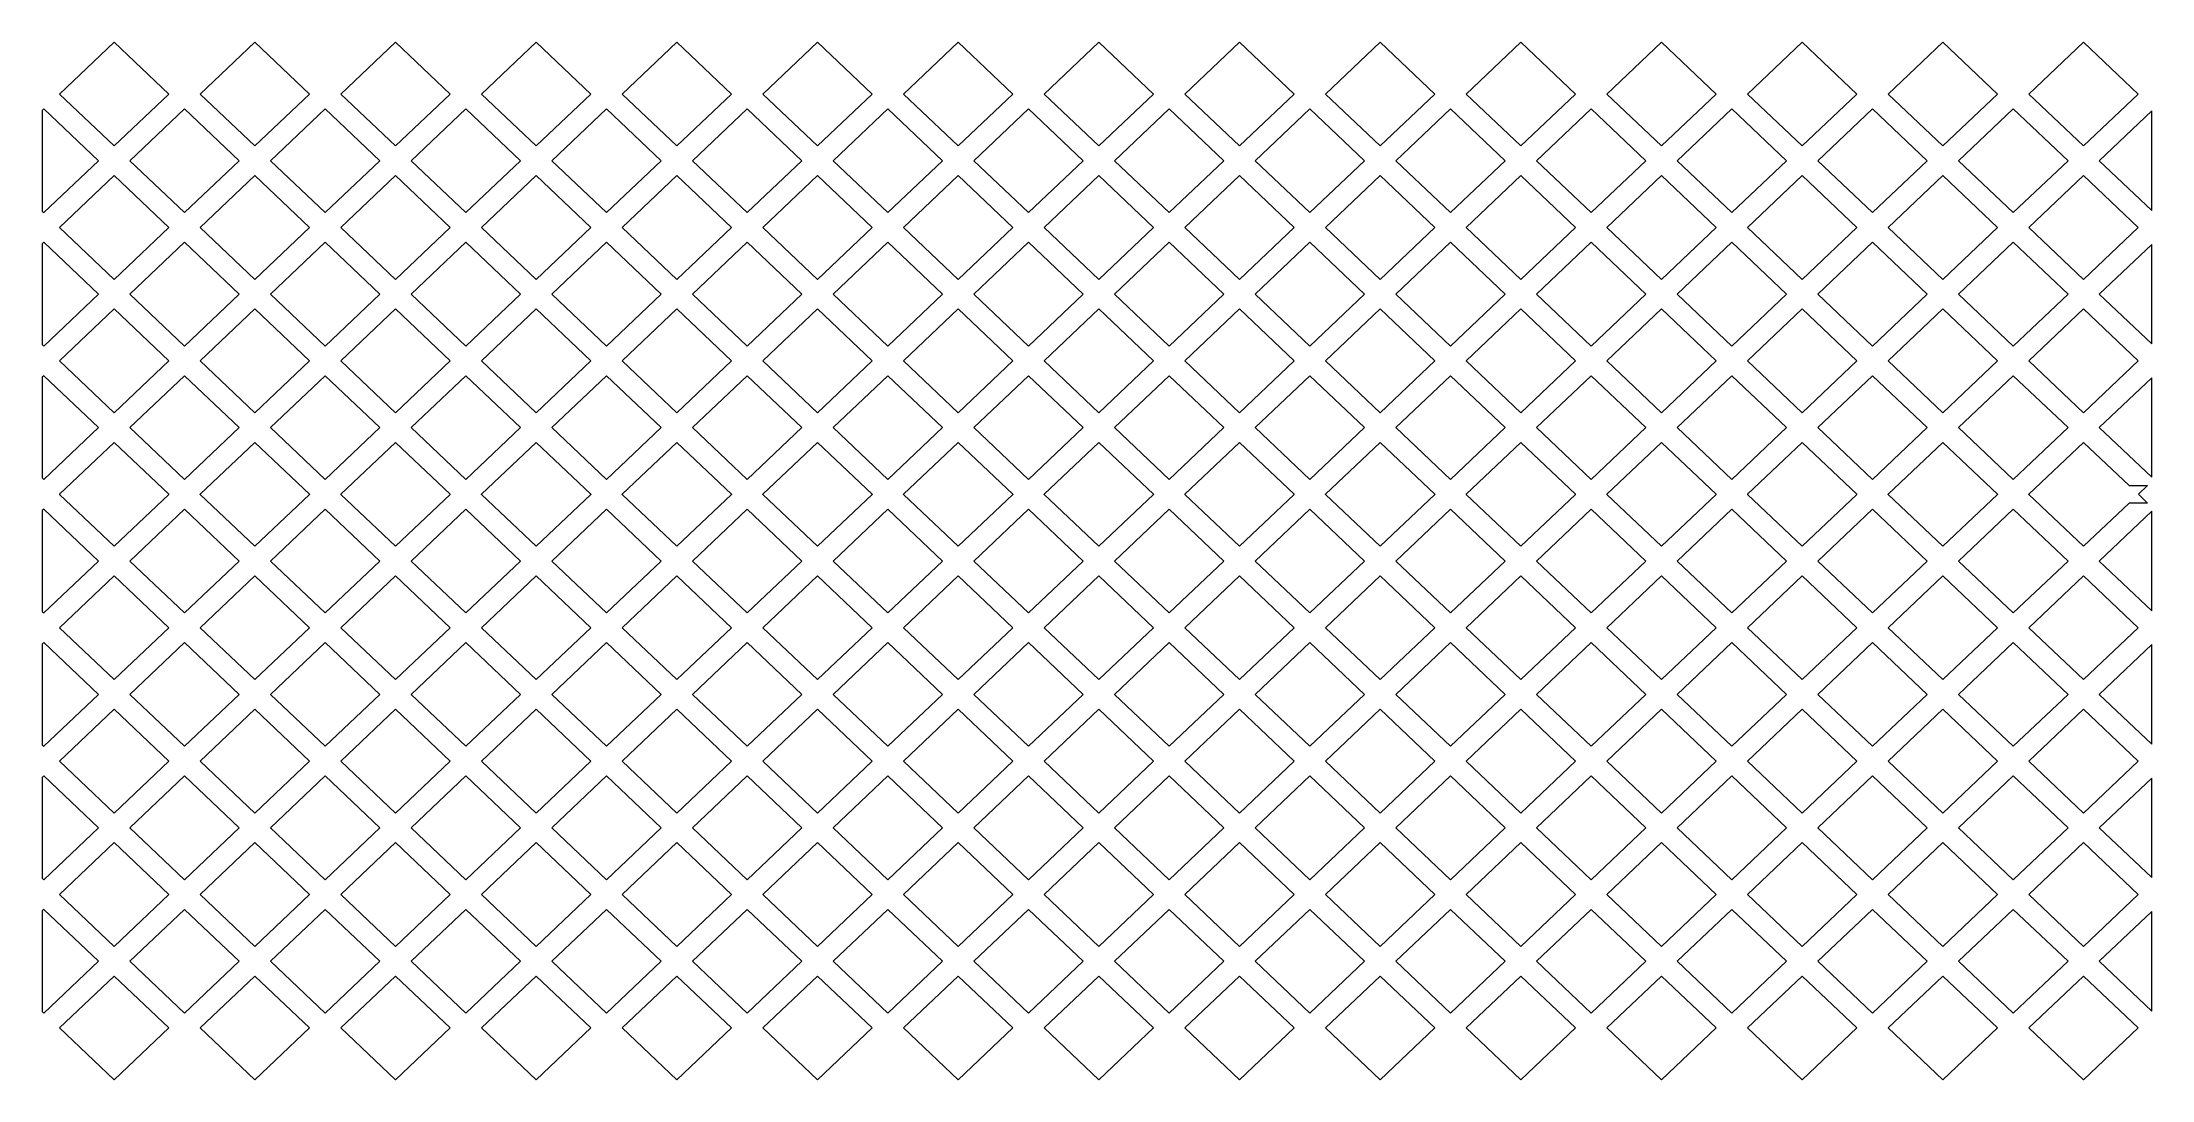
# Model space of a CAD drawing. Header units: millimetres. Extents: x -1200 to 1200, y -590 to 590.
import ezdxf

# ---------------------------------------------------------------- set-up
doc = ezdxf.new("R2010")
doc.units = ezdxf.units.MM
doc.header["$MEASUREMENT"] = 0
doc.layers.add('Layer 1', color=7, linetype='Continuous')

msp = doc.modelspace()

# ---------------------------------------------------------------- linework, layer by layer
at = {"layer": 'Layer 1', "color": 250, "lineweight": 20}
for points, knots in [([(-1056.0213, 530.9659), (-1056.0213, 530.9659), (-1118.2781, 589.9734), (-1118.2781, 589.9734), (-1118.2781, 589.9734), (-1180.4905, 530.9659), (-1180.4905, 530.9659), (-1180.4905, 530.9659), (-1118.2781, 472.0331), (-1118.2781, 472.0331), (-1118.2781, 472.0331), (-1056.0213, 530.9659), (-1056.0213, 530.9659)], [0, 0, 0, 0, 0.25, 0.25, 0.25, 0.5, 0.5, 0.5, 0.75, 0.75, 0.75, 1, 1, 1, 1]), ([(-895.9894, 530.9659), (-895.9894, 530.9659), (-958.2018, 589.9734), (-958.2018, 589.9734), (-958.2018, 589.9734), (-1020.4586, 530.9659), (-1020.4586, 530.9659), (-1020.4586, 530.9659), (-958.2018, 472.0331), (-958.2018, 472.0331), (-958.2018, 472.0331), (-895.9894, 530.9659), (-895.9894, 530.9659)], [0, 0, 0, 0, 0.25, 0.25, 0.25, 0.5, 0.5, 0.5, 0.75, 0.75, 0.75, 1, 1, 1, 1]), ([(-735.9574, 530.9659), (-735.9574, 530.9659), (-798.1699, 472.0331), (-798.1699, 472.0331), (-798.1699, 472.0331), (-860.4268, 530.9659), (-860.4268, 530.9659), (-860.4268, 530.9659), (-798.1699, 589.9734), (-798.1699, 589.9734), (-798.1699, 589.9734), (-735.9574, 530.9659), (-735.9574, 530.9659)], [0, 0, 0, 0, 0.25, 0.25, 0.25, 0.5, 0.5, 0.5, 0.75, 0.75, 0.75, 1, 1, 1, 1]), ([(-575.8812, 530.9659), (-575.8812, 530.9659), (-638.138, 472.0331), (-638.138, 472.0331), (-638.138, 472.0331), (-700.3505, 530.9659), (-700.3505, 530.9659), (-700.3505, 530.9659), (-638.138, 589.9734), (-638.138, 589.9734), (-638.138, 589.9734), (-575.8812, 530.9659), (-575.8812, 530.9659)], [0, 0, 0, 0, 0.25, 0.25, 0.25, 0.5, 0.5, 0.5, 0.75, 0.75, 0.75, 1, 1, 1, 1]), ([(-415.8492, 530.9659), (-415.8492, 530.9659), (-478.0617, 589.9734), (-478.0617, 589.9734), (-478.0617, 589.9734), (-540.3186, 530.9659), (-540.3186, 530.9659), (-540.3186, 530.9659), (-478.0617, 472.0331), (-478.0617, 472.0331), (-478.0617, 472.0331), (-415.8492, 530.9659), (-415.8492, 530.9659)], [0, 0, 0, 0, 0.25, 0.25, 0.25, 0.5, 0.5, 0.5, 0.75, 0.75, 0.75, 1, 1, 1, 1]), ([(-255.8173, 530.9659), (-255.8173, 530.9659), (-318.0299, 589.9734), (-318.0299, 589.9734), (-318.0299, 589.9734), (-380.2866, 530.9659), (-380.2866, 530.9659), (-380.2866, 530.9659), (-318.0299, 472.0331), (-318.0299, 472.0331), (-318.0299, 472.0331), (-255.8173, 530.9659), (-255.8173, 530.9659)], [0, 0, 0, 0, 0.25, 0.25, 0.25, 0.5, 0.5, 0.5, 0.75, 0.75, 0.75, 1, 1, 1, 1]), ([(-95.741, 530.9659), (-95.741, 530.9659), (-157.9978, 472.0331), (-157.9978, 472.0331), (-157.9978, 472.0331), (-220.2103, 530.9659), (-220.2103, 530.9659), (-220.2103, 530.9659), (-157.9978, 589.9734), (-157.9978, 589.9734), (-157.9978, 589.9734), (-95.741, 530.9659), (-95.741, 530.9659)], [0, 0, 0, 0, 0.25, 0.25, 0.25, 0.5, 0.5, 0.5, 0.75, 0.75, 0.75, 1, 1, 1, 1]), ([(64.2909, 530.9659), (64.2909, 530.9659), (2.0784, 589.9734), (2.0784, 589.9734), (2.0784, 589.9734), (-60.1784, 530.9659), (-60.1784, 530.9659), (-60.1784, 530.9659), (2.0784, 472.0331), (2.0784, 472.0331), (2.0784, 472.0331), (64.2909, 530.9659), (64.2909, 530.9659)], [0, 0, 0, 0, 0.25, 0.25, 0.25, 0.5, 0.5, 0.5, 0.75, 0.75, 0.75, 1, 1, 1, 1]), ([(224.3671, 530.9659), (224.3671, 530.9659), (162.1104, 472.0331), (162.1104, 472.0331), (162.1104, 472.0331), (99.8536, 530.9659), (99.8536, 530.9659), (99.8536, 530.9659), (162.1104, 589.9734), (162.1104, 589.9734), (162.1104, 589.9734), (224.3671, 530.9659), (224.3671, 530.9659)], [0, 0, 0, 0, 0.25, 0.25, 0.25, 0.5, 0.5, 0.5, 0.75, 0.75, 0.75, 1, 1, 1, 1]), ([(384.3991, 530.9659), (384.3991, 530.9659), (322.1423, 472.0331), (322.1423, 472.0331), (322.1423, 472.0331), (259.9298, 530.9659), (259.9298, 530.9659), (259.9298, 530.9659), (322.1423, 589.9734), (322.1423, 589.9734), (322.1423, 589.9734), (384.3991, 530.9659), (384.3991, 530.9659)], [0, 0, 0, 0, 0.25, 0.25, 0.25, 0.5, 0.5, 0.5, 0.75, 0.75, 0.75, 1, 1, 1, 1]), ([(544.431, 530.9659), (544.431, 530.9659), (482.2185, 589.9734), (482.2185, 589.9734), (482.2185, 589.9734), (419.9618, 530.9659), (419.9618, 530.9659), (419.9618, 530.9659), (482.2185, 472.0331), (482.2185, 472.0331), (482.2185, 472.0331), (544.431, 530.9659), (544.431, 530.9659)], [0, 0, 0, 0, 0.25, 0.25, 0.25, 0.5, 0.5, 0.5, 0.75, 0.75, 0.75, 1, 1, 1, 1]), ([(704.5073, 530.9659), (704.5073, 530.9659), (642.2505, 472.0331), (642.2505, 472.0331), (642.2505, 472.0331), (579.9936, 530.9659), (579.9936, 530.9659), (579.9936, 530.9659), (642.2505, 589.9734), (642.2505, 589.9734), (642.2505, 589.9734), (704.5073, 530.9659), (704.5073, 530.9659)], [0, 0, 0, 0, 0.25, 0.25, 0.25, 0.5, 0.5, 0.5, 0.75, 0.75, 0.75, 1, 1, 1, 1]), ([(864.5392, 530.9659), (864.5392, 530.9659), (802.2824, 472.0331), (802.2824, 472.0331), (802.2824, 472.0331), (740.0699, 530.9659), (740.0699, 530.9659), (740.0699, 530.9659), (802.2824, 589.9734), (802.2824, 589.9734), (802.2824, 589.9734), (864.5392, 530.9659), (864.5392, 530.9659)], [0, 0, 0, 0, 0.25, 0.25, 0.25, 0.5, 0.5, 0.5, 0.75, 0.75, 0.75, 1, 1, 1, 1]), ([(1024.5711, 530.9659), (1024.5711, 530.9659), (962.3587, 589.9734), (962.3587, 589.9734), (962.3587, 589.9734), (900.1019, 530.9659), (900.1019, 530.9659), (900.1019, 530.9659), (962.3587, 472.0331), (962.3587, 472.0331), (962.3587, 472.0331), (1024.5711, 530.9659), (1024.5711, 530.9659)], [0, 0, 0, 0, 0.25, 0.25, 0.25, 0.5, 0.5, 0.5, 0.75, 0.75, 0.75, 1, 1, 1, 1]), ([(1184.603, 530.9659), (1184.603, 530.9659), (1122.3906, 472.0331), (1122.3906, 472.0331), (1122.3906, 472.0331), (1060.1338, 530.9659), (1060.1338, 530.9659), (1060.1338, 530.9659), (1122.3906, 589.9734), (1122.3906, 589.9734), (1122.3906, 589.9734), (1184.603, 530.9659), (1184.603, 530.9659)], [0, 0, 0, 0, 0.25, 0.25, 0.25, 0.5, 0.5, 0.5, 0.75, 0.75, 0.75, 1, 1, 1, 1]), ([(-1200.05, 397.8496), (-1200.05, 397.8496), (-1200.05, 512.4234), (-1200.05, 512.4234), (-1200.05, 512.4234), (-1198.2719, 514.1066), (-1198.2719, 514.1066), (-1198.2719, 514.1066), (-1136.0595, 455.1738), (-1136.0595, 455.1738), (-1136.0595, 455.1738), (-1198.2719, 396.1663), (-1198.2719, 396.1663), (-1198.2719, 396.1663), (-1200.05, 397.8496), (-1200.05, 397.8496)], [0, 0, 0, 0, 0.2, 0.2, 0.2, 0.4, 0.4, 0.4, 0.6, 0.6, 0.6, 0.8, 0.8, 0.8, 1, 1, 1, 1]), ([(-975.9832, 455.1738), (-975.9832, 455.1738), (-1038.2399, 514.1066), (-1038.2399, 514.1066), (-1038.2399, 514.1066), (-1100.4968, 455.1738), (-1100.4968, 455.1738), (-1100.4968, 455.1738), (-1038.2399, 396.1663), (-1038.2399, 396.1663), (-1038.2399, 396.1663), (-975.9832, 455.1738), (-975.9832, 455.1738)], [0, 0, 0, 0, 0.25, 0.25, 0.25, 0.5, 0.5, 0.5, 0.75, 0.75, 0.75, 1, 1, 1, 1]), ([(-815.9512, 455.1738), (-815.9512, 455.1738), (-878.208, 396.1663), (-878.208, 396.1663), (-878.208, 396.1663), (-940.4205, 455.1738), (-940.4205, 455.1738), (-940.4205, 455.1738), (-878.208, 514.1066), (-878.208, 514.1066), (-878.208, 514.1066), (-815.9512, 455.1738), (-815.9512, 455.1738)], [0, 0, 0, 0, 0.25, 0.25, 0.25, 0.5, 0.5, 0.5, 0.75, 0.75, 0.75, 1, 1, 1, 1]), ([(-655.9192, 455.1738), (-655.9192, 455.1738), (-718.1317, 396.1663), (-718.1317, 396.1663), (-718.1317, 396.1663), (-780.3886, 455.1738), (-780.3886, 455.1738), (-780.3886, 455.1738), (-718.1317, 514.1066), (-718.1317, 514.1066), (-718.1317, 514.1066), (-655.9192, 455.1738), (-655.9192, 455.1738)], [0, 0, 0, 0, 0.25, 0.25, 0.25, 0.5, 0.5, 0.5, 0.75, 0.75, 0.75, 1, 1, 1, 1]), ([(-495.8874, 455.1738), (-495.8874, 455.1738), (-558.0999, 514.1066), (-558.0999, 514.1066), (-558.0999, 514.1066), (-620.3567, 455.1738), (-620.3567, 455.1738), (-620.3567, 455.1738), (-558.0999, 396.1663), (-558.0999, 396.1663), (-558.0999, 396.1663), (-495.8874, 455.1738), (-495.8874, 455.1738)], [0, 0, 0, 0, 0.25, 0.25, 0.25, 0.5, 0.5, 0.5, 0.75, 0.75, 0.75, 1, 1, 1, 1]), ([(-335.8111, 455.1738), (-335.8111, 455.1738), (-398.0679, 514.1066), (-398.0679, 514.1066), (-398.0679, 514.1066), (-460.2804, 455.1738), (-460.2804, 455.1738), (-460.2804, 455.1738), (-398.0679, 396.1663), (-398.0679, 396.1663), (-398.0679, 396.1663), (-335.8111, 455.1738), (-335.8111, 455.1738)], [0, 0, 0, 0, 0.25, 0.25, 0.25, 0.5, 0.5, 0.5, 0.75, 0.75, 0.75, 1, 1, 1, 1]), ([(-175.7792, 455.1738), (-175.7792, 455.1738), (-237.9917, 514.1066), (-237.9917, 514.1066), (-237.9917, 514.1066), (-300.2485, 455.1738), (-300.2485, 455.1738), (-300.2485, 455.1738), (-237.9917, 396.1663), (-237.9917, 396.1663), (-237.9917, 396.1663), (-175.7792, 455.1738), (-175.7792, 455.1738)], [0, 0, 0, 0, 0.25, 0.25, 0.25, 0.5, 0.5, 0.5, 0.75, 0.75, 0.75, 1, 1, 1, 1]), ([(-15.7029, 455.1738), (-15.7029, 455.1738), (-77.9598, 514.1066), (-77.9598, 514.1066), (-77.9598, 514.1066), (-140.2164, 455.1738), (-140.2164, 455.1738), (-140.2164, 455.1738), (-77.9598, 396.1663), (-77.9598, 396.1663), (-77.9598, 396.1663), (-15.7029, 455.1738), (-15.7029, 455.1738)], [0, 0, 0, 0, 0.25, 0.25, 0.25, 0.5, 0.5, 0.5, 0.75, 0.75, 0.75, 1, 1, 1, 1]), ([(144.329, 455.1738), (144.329, 455.1738), (82.0723, 396.1663), (82.0723, 396.1663), (82.0723, 396.1663), (19.8597, 455.1738), (19.8597, 455.1738), (19.8597, 455.1738), (82.0723, 514.1066), (82.0723, 514.1066), (82.0723, 514.1066), (144.329, 455.1738), (144.329, 455.1738)], [0, 0, 0, 0, 0.25, 0.25, 0.25, 0.5, 0.5, 0.5, 0.75, 0.75, 0.75, 1, 1, 1, 1]), ([(304.361, 455.1738), (304.361, 455.1738), (242.1484, 514.1066), (242.1484, 514.1066), (242.1484, 514.1066), (179.8916, 455.1738), (179.8916, 455.1738), (179.8916, 455.1738), (242.1484, 396.1663), (242.1484, 396.1663), (242.1484, 396.1663), (304.361, 455.1738), (304.361, 455.1738)], [0, 0, 0, 0, 0.25, 0.25, 0.25, 0.5, 0.5, 0.5, 0.75, 0.75, 0.75, 1, 1, 1, 1]), ([(464.4373, 455.1738), (464.4373, 455.1738), (402.1805, 514.1066), (402.1805, 514.1066), (402.1805, 514.1066), (339.9236, 455.1738), (339.9236, 455.1738), (339.9236, 455.1738), (402.1805, 396.1663), (402.1805, 396.1663), (402.1805, 396.1663), (464.4373, 455.1738), (464.4373, 455.1738)], [0, 0, 0, 0, 0.25, 0.25, 0.25, 0.5, 0.5, 0.5, 0.75, 0.75, 0.75, 1, 1, 1, 1]), ([(624.4692, 455.1738), (624.4692, 455.1738), (562.2124, 514.1066), (562.2124, 514.1066), (562.2124, 514.1066), (499.9999, 455.1738), (499.9999, 455.1738), (499.9999, 455.1738), (562.2124, 396.1663), (562.2124, 396.1663), (562.2124, 396.1663), (624.4692, 455.1738), (624.4692, 455.1738)], [0, 0, 0, 0, 0.25, 0.25, 0.25, 0.5, 0.5, 0.5, 0.75, 0.75, 0.75, 1, 1, 1, 1]), ([(784.5011, 455.1738), (784.5011, 455.1738), (722.2887, 514.1066), (722.2887, 514.1066), (722.2887, 514.1066), (660.0318, 455.1738), (660.0318, 455.1738), (660.0318, 455.1738), (722.2887, 396.1663), (722.2887, 396.1663), (722.2887, 396.1663), (784.5011, 455.1738), (784.5011, 455.1738)], [0, 0, 0, 0, 0.25, 0.25, 0.25, 0.5, 0.5, 0.5, 0.75, 0.75, 0.75, 1, 1, 1, 1]), ([(944.533, 455.1738), (944.533, 455.1738), (882.3205, 514.1066), (882.3205, 514.1066), (882.3205, 514.1066), (820.0637, 455.1738), (820.0637, 455.1738), (820.0637, 455.1738), (882.3205, 396.1663), (882.3205, 396.1663), (882.3205, 396.1663), (944.533, 455.1738), (944.533, 455.1738)], [0, 0, 0, 0, 0.25, 0.25, 0.25, 0.5, 0.5, 0.5, 0.75, 0.75, 0.75, 1, 1, 1, 1]), ([(1104.6093, 455.1738), (1104.6093, 455.1738), (1042.3524, 514.1066), (1042.3524, 514.1066), (1042.3524, 514.1066), (980.14, 455.1738), (980.14, 455.1738), (980.14, 455.1738), (1042.3524, 396.1663), (1042.3524, 396.1663), (1042.3524, 396.1663), (1104.6093, 455.1738), (1104.6093, 455.1738)], [0, 0, 0, 0, 0.25, 0.25, 0.25, 0.5, 0.5, 0.5, 0.75, 0.75, 0.75, 1, 1, 1, 1]), ([(1199.95, 511.7602), (1199.95, 511.7602), (1199.95, 398.5157), (1199.95, 398.5157), (1199.95, 398.5157), (1140.1719, 455.1738), (1140.1719, 455.1738), (1140.1719, 455.1738), (1199.95, 511.7602), (1199.95, 511.7602)], [0, 0, 0, 0, 0.333333333, 0.333333333, 0.333333333, 0.666666667, 0.666666667, 0.666666667, 1, 1, 1, 1]), ([(-1056.0213, 379.3071), (-1056.0213, 379.3071), (-1118.2781, 438.3146), (-1118.2781, 438.3146), (-1118.2781, 438.3146), (-1180.4905, 379.3071), (-1180.4905, 379.3071), (-1180.4905, 379.3071), (-1118.2781, 320.2996), (-1118.2781, 320.2996), (-1118.2781, 320.2996), (-1056.0213, 379.3071), (-1056.0213, 379.3071)], [0, 0, 0, 0, 0.25, 0.25, 0.25, 0.5, 0.5, 0.5, 0.75, 0.75, 0.75, 1, 1, 1, 1]), ([(-895.9894, 379.3071), (-895.9894, 379.3071), (-958.2018, 320.2996), (-958.2018, 320.2996), (-958.2018, 320.2996), (-1020.4586, 379.3071), (-1020.4586, 379.3071), (-1020.4586, 379.3071), (-958.2018, 438.3146), (-958.2018, 438.3146), (-958.2018, 438.3146), (-895.9894, 379.3071), (-895.9894, 379.3071)], [0, 0, 0, 0, 0.25, 0.25, 0.25, 0.5, 0.5, 0.5, 0.75, 0.75, 0.75, 1, 1, 1, 1]), ([(-735.9574, 379.3071), (-735.9574, 379.3071), (-798.1699, 320.2996), (-798.1699, 320.2996), (-798.1699, 320.2996), (-860.4268, 379.3071), (-860.4268, 379.3071), (-860.4268, 379.3071), (-798.1699, 438.3146), (-798.1699, 438.3146), (-798.1699, 438.3146), (-735.9574, 379.3071), (-735.9574, 379.3071)], [0, 0, 0, 0, 0.25, 0.25, 0.25, 0.5, 0.5, 0.5, 0.75, 0.75, 0.75, 1, 1, 1, 1]), ([(-575.8812, 379.3071), (-575.8812, 379.3071), (-638.138, 438.3146), (-638.138, 438.3146), (-638.138, 438.3146), (-700.3505, 379.3071), (-700.3505, 379.3071), (-700.3505, 379.3071), (-638.138, 320.2996), (-638.138, 320.2996), (-638.138, 320.2996), (-575.8812, 379.3071), (-575.8812, 379.3071)], [0, 0, 0, 0, 0.25, 0.25, 0.25, 0.5, 0.5, 0.5, 0.75, 0.75, 0.75, 1, 1, 1, 1]), ([(-415.8492, 379.3071), (-415.8492, 379.3071), (-478.0617, 320.2996), (-478.0617, 320.2996), (-478.0617, 320.2996), (-540.3186, 379.3071), (-540.3186, 379.3071), (-540.3186, 379.3071), (-478.0617, 438.3146), (-478.0617, 438.3146), (-478.0617, 438.3146), (-415.8492, 379.3071), (-415.8492, 379.3071)], [0, 0, 0, 0, 0.25, 0.25, 0.25, 0.5, 0.5, 0.5, 0.75, 0.75, 0.75, 1, 1, 1, 1]), ([(-255.8173, 379.3071), (-255.8173, 379.3071), (-318.0299, 438.3146), (-318.0299, 438.3146), (-318.0299, 438.3146), (-380.2866, 379.3071), (-380.2866, 379.3071), (-380.2866, 379.3071), (-318.0299, 320.2996), (-318.0299, 320.2996), (-318.0299, 320.2996), (-255.8173, 379.3071), (-255.8173, 379.3071)], [0, 0, 0, 0, 0.25, 0.25, 0.25, 0.5, 0.5, 0.5, 0.75, 0.75, 0.75, 1, 1, 1, 1]), ([(-95.741, 379.3071), (-95.741, 379.3071), (-157.9978, 320.2996), (-157.9978, 320.2996), (-157.9978, 320.2996), (-220.2103, 379.3071), (-220.2103, 379.3071), (-220.2103, 379.3071), (-157.9978, 438.3146), (-157.9978, 438.3146), (-157.9978, 438.3146), (-95.741, 379.3071), (-95.741, 379.3071)], [0, 0, 0, 0, 0.25, 0.25, 0.25, 0.5, 0.5, 0.5, 0.75, 0.75, 0.75, 1, 1, 1, 1]), ([(64.2909, 379.3071), (64.2909, 379.3071), (2.0784, 320.2996), (2.0784, 320.2996), (2.0784, 320.2996), (-60.1784, 379.3071), (-60.1784, 379.3071), (-60.1784, 379.3071), (2.0784, 438.3146), (2.0784, 438.3146), (2.0784, 438.3146), (64.2909, 379.3071), (64.2909, 379.3071)], [0, 0, 0, 0, 0.25, 0.25, 0.25, 0.5, 0.5, 0.5, 0.75, 0.75, 0.75, 1, 1, 1, 1]), ([(224.3671, 379.3071), (224.3671, 379.3071), (162.1104, 438.3146), (162.1104, 438.3146), (162.1104, 438.3146), (99.8536, 379.3071), (99.8536, 379.3071), (99.8536, 379.3071), (162.1104, 320.2996), (162.1104, 320.2996), (162.1104, 320.2996), (224.3671, 379.3071), (224.3671, 379.3071)], [0, 0, 0, 0, 0.25, 0.25, 0.25, 0.5, 0.5, 0.5, 0.75, 0.75, 0.75, 1, 1, 1, 1]), ([(384.3991, 379.3071), (384.3991, 379.3071), (322.1423, 438.3146), (322.1423, 438.3146), (322.1423, 438.3146), (259.9298, 379.3071), (259.9298, 379.3071), (259.9298, 379.3071), (322.1423, 320.2996), (322.1423, 320.2996), (322.1423, 320.2996), (384.3991, 379.3071), (384.3991, 379.3071)], [0, 0, 0, 0, 0.25, 0.25, 0.25, 0.5, 0.5, 0.5, 0.75, 0.75, 0.75, 1, 1, 1, 1]), ([(544.431, 379.3071), (544.431, 379.3071), (482.2185, 320.2996), (482.2185, 320.2996), (482.2185, 320.2996), (419.9618, 379.3071), (419.9618, 379.3071), (419.9618, 379.3071), (482.2185, 438.3146), (482.2185, 438.3146), (482.2185, 438.3146), (544.431, 379.3071), (544.431, 379.3071)], [0, 0, 0, 0, 0.25, 0.25, 0.25, 0.5, 0.5, 0.5, 0.75, 0.75, 0.75, 1, 1, 1, 1]), ([(704.5073, 379.3071), (704.5073, 379.3071), (642.2505, 320.2996), (642.2505, 320.2996), (642.2505, 320.2996), (579.9936, 379.3071), (579.9936, 379.3071), (579.9936, 379.3071), (642.2505, 438.3146), (642.2505, 438.3146), (642.2505, 438.3146), (704.5073, 379.3071), (704.5073, 379.3071)], [0, 0, 0, 0, 0.25, 0.25, 0.25, 0.5, 0.5, 0.5, 0.75, 0.75, 0.75, 1, 1, 1, 1]), ([(864.5392, 379.3071), (864.5392, 379.3071), (802.2824, 438.3146), (802.2824, 438.3146), (802.2824, 438.3146), (740.0699, 379.3071), (740.0699, 379.3071), (740.0699, 379.3071), (802.2824, 320.2996), (802.2824, 320.2996), (802.2824, 320.2996), (864.5392, 379.3071), (864.5392, 379.3071)], [0, 0, 0, 0, 0.25, 0.25, 0.25, 0.5, 0.5, 0.5, 0.75, 0.75, 0.75, 1, 1, 1, 1]), ([(1024.5711, 379.3071), (1024.5711, 379.3071), (962.3587, 438.3146), (962.3587, 438.3146), (962.3587, 438.3146), (900.1019, 379.3071), (900.1019, 379.3071), (900.1019, 379.3071), (962.3587, 320.2996), (962.3587, 320.2996), (962.3587, 320.2996), (1024.5711, 379.3071), (1024.5711, 379.3071)], [0, 0, 0, 0, 0.25, 0.25, 0.25, 0.5, 0.5, 0.5, 0.75, 0.75, 0.75, 1, 1, 1, 1]), ([(1184.603, 379.3071), (1184.603, 379.3071), (1122.3906, 320.2996), (1122.3906, 320.2996), (1122.3906, 320.2996), (1060.1338, 379.3071), (1060.1338, 379.3071), (1060.1338, 379.3071), (1122.3906, 438.3146), (1122.3906, 438.3146), (1122.3906, 438.3146), (1184.603, 379.3071), (1184.603, 379.3071)], [0, 0, 0, 0, 0.25, 0.25, 0.25, 0.5, 0.5, 0.5, 0.75, 0.75, 0.75, 1, 1, 1, 1]), ([(-1200.05, 246.1204), (-1200.05, 246.1204), (-1200.05, 360.7647), (-1200.05, 360.7647), (-1200.05, 360.7647), (-1198.2719, 362.4478), (-1198.2719, 362.4478), (-1198.2719, 362.4478), (-1136.0595, 303.4405), (-1136.0595, 303.4405), (-1136.0595, 303.4405), (-1198.2719, 244.4331), (-1198.2719, 244.4331), (-1198.2719, 244.4331), (-1200.05, 246.1204), (-1200.05, 246.1204)], [0, 0, 0, 0, 0.2, 0.2, 0.2, 0.4, 0.4, 0.4, 0.6, 0.6, 0.6, 0.8, 0.8, 0.8, 1, 1, 1, 1]), ([(-975.9832, 303.4405), (-975.9832, 303.4405), (-1038.2399, 244.4331), (-1038.2399, 244.4331), (-1038.2399, 244.4331), (-1100.4968, 303.4405), (-1100.4968, 303.4405), (-1100.4968, 303.4405), (-1038.2399, 362.4478), (-1038.2399, 362.4478), (-1038.2399, 362.4478), (-975.9832, 303.4405), (-975.9832, 303.4405)], [0, 0, 0, 0, 0.25, 0.25, 0.25, 0.5, 0.5, 0.5, 0.75, 0.75, 0.75, 1, 1, 1, 1]), ([(-815.9512, 303.4405), (-815.9512, 303.4405), (-878.208, 362.4478), (-878.208, 362.4478), (-878.208, 362.4478), (-940.4205, 303.4405), (-940.4205, 303.4405), (-940.4205, 303.4405), (-878.208, 244.4331), (-878.208, 244.4331), (-878.208, 244.4331), (-815.9512, 303.4405), (-815.9512, 303.4405)], [0, 0, 0, 0, 0.25, 0.25, 0.25, 0.5, 0.5, 0.5, 0.75, 0.75, 0.75, 1, 1, 1, 1]), ([(-655.9192, 303.4405), (-655.9192, 303.4405), (-718.1317, 362.4478), (-718.1317, 362.4478), (-718.1317, 362.4478), (-780.3886, 303.4405), (-780.3886, 303.4405), (-780.3886, 303.4405), (-718.1317, 244.4331), (-718.1317, 244.4331), (-718.1317, 244.4331), (-655.9192, 303.4405), (-655.9192, 303.4405)], [0, 0, 0, 0, 0.25, 0.25, 0.25, 0.5, 0.5, 0.5, 0.75, 0.75, 0.75, 1, 1, 1, 1]), ([(-495.8874, 303.4405), (-495.8874, 303.4405), (-558.0999, 244.4331), (-558.0999, 244.4331), (-558.0999, 244.4331), (-620.3567, 303.4405), (-620.3567, 303.4405), (-620.3567, 303.4405), (-558.0999, 362.4478), (-558.0999, 362.4478), (-558.0999, 362.4478), (-495.8874, 303.4405), (-495.8874, 303.4405)], [0, 0, 0, 0, 0.25, 0.25, 0.25, 0.5, 0.5, 0.5, 0.75, 0.75, 0.75, 1, 1, 1, 1]), ([(-335.8111, 303.4405), (-335.8111, 303.4405), (-398.0679, 244.4331), (-398.0679, 244.4331), (-398.0679, 244.4331), (-460.2804, 303.4405), (-460.2804, 303.4405), (-460.2804, 303.4405), (-398.0679, 362.4478), (-398.0679, 362.4478), (-398.0679, 362.4478), (-335.8111, 303.4405), (-335.8111, 303.4405)], [0, 0, 0, 0, 0.25, 0.25, 0.25, 0.5, 0.5, 0.5, 0.75, 0.75, 0.75, 1, 1, 1, 1]), ([(-175.7792, 303.4405), (-175.7792, 303.4405), (-237.9917, 362.4478), (-237.9917, 362.4478), (-237.9917, 362.4478), (-300.2485, 303.4405), (-300.2485, 303.4405), (-300.2485, 303.4405), (-237.9917, 244.4331), (-237.9917, 244.4331), (-237.9917, 244.4331), (-175.7792, 303.4405), (-175.7792, 303.4405)], [0, 0, 0, 0, 0.25, 0.25, 0.25, 0.5, 0.5, 0.5, 0.75, 0.75, 0.75, 1, 1, 1, 1]), ([(-15.7029, 303.4405), (-15.7029, 303.4405), (-77.9598, 244.4331), (-77.9598, 244.4331), (-77.9598, 244.4331), (-140.2164, 303.4405), (-140.2164, 303.4405), (-140.2164, 303.4405), (-77.9598, 362.4478), (-77.9598, 362.4478), (-77.9598, 362.4478), (-15.7029, 303.4405), (-15.7029, 303.4405)], [0, 0, 0, 0, 0.25, 0.25, 0.25, 0.5, 0.5, 0.5, 0.75, 0.75, 0.75, 1, 1, 1, 1]), ([(144.329, 303.4405), (144.329, 303.4405), (82.0723, 362.4478), (82.0723, 362.4478), (82.0723, 362.4478), (19.8597, 303.4405), (19.8597, 303.4405), (19.8597, 303.4405), (82.0723, 244.4331), (82.0723, 244.4331), (82.0723, 244.4331), (144.329, 303.4405), (144.329, 303.4405)], [0, 0, 0, 0, 0.25, 0.25, 0.25, 0.5, 0.5, 0.5, 0.75, 0.75, 0.75, 1, 1, 1, 1]), ([(304.361, 303.4405), (304.361, 303.4405), (242.1484, 362.4478), (242.1484, 362.4478), (242.1484, 362.4478), (179.8916, 303.4405), (179.8916, 303.4405), (179.8916, 303.4405), (242.1484, 244.4331), (242.1484, 244.4331), (242.1484, 244.4331), (304.361, 303.4405), (304.361, 303.4405)], [0, 0, 0, 0, 0.25, 0.25, 0.25, 0.5, 0.5, 0.5, 0.75, 0.75, 0.75, 1, 1, 1, 1]), ([(464.4373, 303.4405), (464.4373, 303.4405), (402.1805, 362.4478), (402.1805, 362.4478), (402.1805, 362.4478), (339.9236, 303.4405), (339.9236, 303.4405), (339.9236, 303.4405), (402.1805, 244.4331), (402.1805, 244.4331), (402.1805, 244.4331), (464.4373, 303.4405), (464.4373, 303.4405)], [0, 0, 0, 0, 0.25, 0.25, 0.25, 0.5, 0.5, 0.5, 0.75, 0.75, 0.75, 1, 1, 1, 1]), ([(624.4692, 303.4405), (624.4692, 303.4405), (562.2124, 244.4331), (562.2124, 244.4331), (562.2124, 244.4331), (499.9999, 303.4405), (499.9999, 303.4405), (499.9999, 303.4405), (562.2124, 362.4478), (562.2124, 362.4478), (562.2124, 362.4478), (624.4692, 303.4405), (624.4692, 303.4405)], [0, 0, 0, 0, 0.25, 0.25, 0.25, 0.5, 0.5, 0.5, 0.75, 0.75, 0.75, 1, 1, 1, 1]), ([(784.5011, 303.4405), (784.5011, 303.4405), (722.2887, 362.4478), (722.2887, 362.4478), (722.2887, 362.4478), (660.0318, 303.4405), (660.0318, 303.4405), (660.0318, 303.4405), (722.2887, 244.4331), (722.2887, 244.4331), (722.2887, 244.4331), (784.5011, 303.4405), (784.5011, 303.4405)], [0, 0, 0, 0, 0.25, 0.25, 0.25, 0.5, 0.5, 0.5, 0.75, 0.75, 0.75, 1, 1, 1, 1]), ([(944.533, 303.4405), (944.533, 303.4405), (882.3205, 244.4331), (882.3205, 244.4331), (882.3205, 244.4331), (820.0637, 303.4405), (820.0637, 303.4405), (820.0637, 303.4405), (882.3205, 362.4478), (882.3205, 362.4478), (882.3205, 362.4478), (944.533, 303.4405), (944.533, 303.4405)], [0, 0, 0, 0, 0.25, 0.25, 0.25, 0.5, 0.5, 0.5, 0.75, 0.75, 0.75, 1, 1, 1, 1]), ([(1104.6093, 303.4405), (1104.6093, 303.4405), (1042.3524, 362.4478), (1042.3524, 362.4478), (1042.3524, 362.4478), (980.14, 303.4405), (980.14, 303.4405), (980.14, 303.4405), (1042.3524, 244.4331), (1042.3524, 244.4331), (1042.3524, 244.4331), (1104.6093, 303.4405), (1104.6093, 303.4405)], [0, 0, 0, 0, 0.25, 0.25, 0.25, 0.5, 0.5, 0.5, 0.75, 0.75, 0.75, 1, 1, 1, 1]), ([(1199.95, 360.0985), (1199.95, 360.0985), (1199.95, 246.7825), (1199.95, 246.7825), (1199.95, 246.7825), (1140.1719, 303.4405), (1140.1719, 303.4405), (1140.1719, 303.4405), (1199.95, 360.0985), (1199.95, 360.0985)], [0, 0, 0, 0, 0.333333333, 0.333333333, 0.333333333, 0.666666667, 0.666666667, 0.666666667, 1, 1, 1, 1]), ([(-1056.0213, 227.5738), (-1056.0213, 227.5738), (-1118.2781, 168.6409), (-1118.2781, 168.6409), (-1118.2781, 168.6409), (-1180.4905, 227.5738), (-1180.4905, 227.5738), (-1180.4905, 227.5738), (-1118.2781, 286.5811), (-1118.2781, 286.5811), (-1118.2781, 286.5811), (-1056.0213, 227.5738), (-1056.0213, 227.5738)], [0, 0, 0, 0, 0.25, 0.25, 0.25, 0.5, 0.5, 0.5, 0.75, 0.75, 0.75, 1, 1, 1, 1]), ([(-895.9894, 227.5738), (-895.9894, 227.5738), (-958.2018, 168.6409), (-958.2018, 168.6409), (-958.2018, 168.6409), (-1020.4586, 227.5738), (-1020.4586, 227.5738), (-1020.4586, 227.5738), (-958.2018, 286.5811), (-958.2018, 286.5811), (-958.2018, 286.5811), (-895.9894, 227.5738), (-895.9894, 227.5738)], [0, 0, 0, 0, 0.25, 0.25, 0.25, 0.5, 0.5, 0.5, 0.75, 0.75, 0.75, 1, 1, 1, 1]), ([(-735.9574, 227.5738), (-735.9574, 227.5738), (-798.1699, 286.5811), (-798.1699, 286.5811), (-798.1699, 286.5811), (-860.4268, 227.5738), (-860.4268, 227.5738), (-860.4268, 227.5738), (-798.1699, 168.6409), (-798.1699, 168.6409), (-798.1699, 168.6409), (-735.9574, 227.5738), (-735.9574, 227.5738)], [0, 0, 0, 0, 0.25, 0.25, 0.25, 0.5, 0.5, 0.5, 0.75, 0.75, 0.75, 1, 1, 1, 1]), ([(-575.8812, 227.5738), (-575.8812, 227.5738), (-638.138, 286.5811), (-638.138, 286.5811), (-638.138, 286.5811), (-700.3505, 227.5738), (-700.3505, 227.5738), (-700.3505, 227.5738), (-638.138, 168.6409), (-638.138, 168.6409), (-638.138, 168.6409), (-575.8812, 227.5738), (-575.8812, 227.5738)], [0, 0, 0, 0, 0.25, 0.25, 0.25, 0.5, 0.5, 0.5, 0.75, 0.75, 0.75, 1, 1, 1, 1]), ([(-415.8492, 227.5738), (-415.8492, 227.5738), (-478.0617, 286.5811), (-478.0617, 286.5811), (-478.0617, 286.5811), (-540.3186, 227.5738), (-540.3186, 227.5738), (-540.3186, 227.5738), (-478.0617, 168.6409), (-478.0617, 168.6409), (-478.0617, 168.6409), (-415.8492, 227.5738), (-415.8492, 227.5738)], [0, 0, 0, 0, 0.25, 0.25, 0.25, 0.5, 0.5, 0.5, 0.75, 0.75, 0.75, 1, 1, 1, 1]), ([(-255.8173, 227.5738), (-255.8173, 227.5738), (-318.0299, 168.6409), (-318.0299, 168.6409), (-318.0299, 168.6409), (-380.2866, 227.5738), (-380.2866, 227.5738), (-380.2866, 227.5738), (-318.0299, 286.5811), (-318.0299, 286.5811), (-318.0299, 286.5811), (-255.8173, 227.5738), (-255.8173, 227.5738)], [0, 0, 0, 0, 0.25, 0.25, 0.25, 0.5, 0.5, 0.5, 0.75, 0.75, 0.75, 1, 1, 1, 1]), ([(-95.741, 227.5738), (-95.741, 227.5738), (-157.9978, 168.6409), (-157.9978, 168.6409), (-157.9978, 168.6409), (-220.2103, 227.5738), (-220.2103, 227.5738), (-220.2103, 227.5738), (-157.9978, 286.5811), (-157.9978, 286.5811), (-157.9978, 286.5811), (-95.741, 227.5738), (-95.741, 227.5738)], [0, 0, 0, 0, 0.25, 0.25, 0.25, 0.5, 0.5, 0.5, 0.75, 0.75, 0.75, 1, 1, 1, 1]), ([(64.2909, 227.5738), (64.2909, 227.5738), (2.0784, 286.5811), (2.0784, 286.5811), (2.0784, 286.5811), (-60.1784, 227.5738), (-60.1784, 227.5738), (-60.1784, 227.5738), (2.0784, 168.6409), (2.0784, 168.6409), (2.0784, 168.6409), (64.2909, 227.5738), (64.2909, 227.5738)], [0, 0, 0, 0, 0.25, 0.25, 0.25, 0.5, 0.5, 0.5, 0.75, 0.75, 0.75, 1, 1, 1, 1]), ([(224.3671, 227.5738), (224.3671, 227.5738), (162.1104, 286.5811), (162.1104, 286.5811), (162.1104, 286.5811), (99.8536, 227.5738), (99.8536, 227.5738), (99.8536, 227.5738), (162.1104, 168.6409), (162.1104, 168.6409), (162.1104, 168.6409), (224.3671, 227.5738), (224.3671, 227.5738)], [0, 0, 0, 0, 0.25, 0.25, 0.25, 0.5, 0.5, 0.5, 0.75, 0.75, 0.75, 1, 1, 1, 1]), ([(384.3991, 227.5738), (384.3991, 227.5738), (322.1423, 168.6409), (322.1423, 168.6409), (322.1423, 168.6409), (259.9298, 227.5738), (259.9298, 227.5738), (259.9298, 227.5738), (322.1423, 286.5811), (322.1423, 286.5811), (322.1423, 286.5811), (384.3991, 227.5738), (384.3991, 227.5738)], [0, 0, 0, 0, 0.25, 0.25, 0.25, 0.5, 0.5, 0.5, 0.75, 0.75, 0.75, 1, 1, 1, 1]), ([(544.431, 227.5738), (544.431, 227.5738), (482.2185, 168.6409), (482.2185, 168.6409), (482.2185, 168.6409), (419.9618, 227.5738), (419.9618, 227.5738), (419.9618, 227.5738), (482.2185, 286.5811), (482.2185, 286.5811), (482.2185, 286.5811), (544.431, 227.5738), (544.431, 227.5738)], [0, 0, 0, 0, 0.25, 0.25, 0.25, 0.5, 0.5, 0.5, 0.75, 0.75, 0.75, 1, 1, 1, 1]), ([(704.5073, 227.5738), (704.5073, 227.5738), (642.2505, 168.6409), (642.2505, 168.6409), (642.2505, 168.6409), (579.9936, 227.5738), (579.9936, 227.5738), (579.9936, 227.5738), (642.2505, 286.5811), (642.2505, 286.5811), (642.2505, 286.5811), (704.5073, 227.5738), (704.5073, 227.5738)], [0, 0, 0, 0, 0.25, 0.25, 0.25, 0.5, 0.5, 0.5, 0.75, 0.75, 0.75, 1, 1, 1, 1]), ([(864.5392, 227.5738), (864.5392, 227.5738), (802.2824, 168.6409), (802.2824, 168.6409), (802.2824, 168.6409), (740.0699, 227.5738), (740.0699, 227.5738), (740.0699, 227.5738), (802.2824, 286.5811), (802.2824, 286.5811), (802.2824, 286.5811), (864.5392, 227.5738), (864.5392, 227.5738)], [0, 0, 0, 0, 0.25, 0.25, 0.25, 0.5, 0.5, 0.5, 0.75, 0.75, 0.75, 1, 1, 1, 1]), ([(1024.5711, 227.5738), (1024.5711, 227.5738), (962.3587, 168.6409), (962.3587, 168.6409), (962.3587, 168.6409), (900.1019, 227.5738), (900.1019, 227.5738), (900.1019, 227.5738), (962.3587, 286.5811), (962.3587, 286.5811), (962.3587, 286.5811), (1024.5711, 227.5738), (1024.5711, 227.5738)], [0, 0, 0, 0, 0.25, 0.25, 0.25, 0.5, 0.5, 0.5, 0.75, 0.75, 0.75, 1, 1, 1, 1]), ([(1184.603, 227.5738), (1184.603, 227.5738), (1122.3906, 168.6409), (1122.3906, 168.6409), (1122.3906, 168.6409), (1060.1338, 227.5738), (1060.1338, 227.5738), (1060.1338, 227.5738), (1122.3906, 286.5811), (1122.3906, 286.5811), (1122.3906, 286.5811), (1184.603, 227.5738), (1184.603, 227.5738)], [0, 0, 0, 0, 0.25, 0.25, 0.25, 0.5, 0.5, 0.5, 0.75, 0.75, 0.75, 1, 1, 1, 1]), ([(-1200.05, 94.4576), (-1200.05, 94.4576), (-1200.05, 209.0313), (-1200.05, 209.0313), (-1200.05, 209.0313), (-1198.2719, 210.7144), (-1198.2719, 210.7144), (-1198.2719, 210.7144), (-1136.0595, 151.7817), (-1136.0595, 151.7817), (-1136.0595, 151.7817), (-1198.2719, 92.7744), (-1198.2719, 92.7744), (-1198.2719, 92.7744), (-1200.05, 94.4576), (-1200.05, 94.4576)], [0, 0, 0, 0, 0.2, 0.2, 0.2, 0.4, 0.4, 0.4, 0.6, 0.6, 0.6, 0.8, 0.8, 0.8, 1, 1, 1, 1]), ([(-975.9832, 151.7817), (-975.9832, 151.7817), (-1038.2399, 210.7144), (-1038.2399, 210.7144), (-1038.2399, 210.7144), (-1100.4968, 151.7817), (-1100.4968, 151.7817), (-1100.4968, 151.7817), (-1038.2399, 92.7744), (-1038.2399, 92.7744), (-1038.2399, 92.7744), (-975.9832, 151.7817), (-975.9832, 151.7817)], [0, 0, 0, 0, 0.25, 0.25, 0.25, 0.5, 0.5, 0.5, 0.75, 0.75, 0.75, 1, 1, 1, 1]), ([(-815.9512, 151.7817), (-815.9512, 151.7817), (-878.208, 210.7144), (-878.208, 210.7144), (-878.208, 210.7144), (-940.4205, 151.7817), (-940.4205, 151.7817), (-940.4205, 151.7817), (-878.208, 92.7744), (-878.208, 92.7744), (-878.208, 92.7744), (-815.9512, 151.7817), (-815.9512, 151.7817)], [0, 0, 0, 0, 0.25, 0.25, 0.25, 0.5, 0.5, 0.5, 0.75, 0.75, 0.75, 1, 1, 1, 1]), ([(-655.9192, 151.7817), (-655.9192, 151.7817), (-718.1317, 210.7144), (-718.1317, 210.7144), (-718.1317, 210.7144), (-780.3886, 151.7817), (-780.3886, 151.7817), (-780.3886, 151.7817), (-718.1317, 92.7744), (-718.1317, 92.7744), (-718.1317, 92.7744), (-655.9192, 151.7817), (-655.9192, 151.7817)], [0, 0, 0, 0, 0.25, 0.25, 0.25, 0.5, 0.5, 0.5, 0.75, 0.75, 0.75, 1, 1, 1, 1]), ([(-495.8874, 151.7817), (-495.8874, 151.7817), (-558.0999, 210.7144), (-558.0999, 210.7144), (-558.0999, 210.7144), (-620.3567, 151.7817), (-620.3567, 151.7817), (-620.3567, 151.7817), (-558.0999, 92.7744), (-558.0999, 92.7744), (-558.0999, 92.7744), (-495.8874, 151.7817), (-495.8874, 151.7817)], [0, 0, 0, 0, 0.25, 0.25, 0.25, 0.5, 0.5, 0.5, 0.75, 0.75, 0.75, 1, 1, 1, 1]), ([(-335.8111, 151.7817), (-335.8111, 151.7817), (-398.0679, 210.7144), (-398.0679, 210.7144), (-398.0679, 210.7144), (-460.2804, 151.7817), (-460.2804, 151.7817), (-460.2804, 151.7817), (-398.0679, 92.7744), (-398.0679, 92.7744), (-398.0679, 92.7744), (-335.8111, 151.7817), (-335.8111, 151.7817)], [0, 0, 0, 0, 0.25, 0.25, 0.25, 0.5, 0.5, 0.5, 0.75, 0.75, 0.75, 1, 1, 1, 1]), ([(-175.7792, 151.7817), (-175.7792, 151.7817), (-237.9917, 210.7144), (-237.9917, 210.7144), (-237.9917, 210.7144), (-300.2485, 151.7817), (-300.2485, 151.7817), (-300.2485, 151.7817), (-237.9917, 92.7744), (-237.9917, 92.7744), (-237.9917, 92.7744), (-175.7792, 151.7817), (-175.7792, 151.7817)], [0, 0, 0, 0, 0.25, 0.25, 0.25, 0.5, 0.5, 0.5, 0.75, 0.75, 0.75, 1, 1, 1, 1]), ([(-15.7029, 151.7817), (-15.7029, 151.7817), (-77.9598, 210.7144), (-77.9598, 210.7144), (-77.9598, 210.7144), (-140.2164, 151.7817), (-140.2164, 151.7817), (-140.2164, 151.7817), (-77.9598, 92.7744), (-77.9598, 92.7744), (-77.9598, 92.7744), (-15.7029, 151.7817), (-15.7029, 151.7817)], [0, 0, 0, 0, 0.25, 0.25, 0.25, 0.5, 0.5, 0.5, 0.75, 0.75, 0.75, 1, 1, 1, 1]), ([(144.329, 151.7817), (144.329, 151.7817), (82.0723, 210.7144), (82.0723, 210.7144), (82.0723, 210.7144), (19.8597, 151.7817), (19.8597, 151.7817), (19.8597, 151.7817), (82.0723, 92.7744), (82.0723, 92.7744), (82.0723, 92.7744), (144.329, 151.7817), (144.329, 151.7817)], [0, 0, 0, 0, 0.25, 0.25, 0.25, 0.5, 0.5, 0.5, 0.75, 0.75, 0.75, 1, 1, 1, 1]), ([(304.361, 151.7817), (304.361, 151.7817), (242.1484, 210.7144), (242.1484, 210.7144), (242.1484, 210.7144), (179.8916, 151.7817), (179.8916, 151.7817), (179.8916, 151.7817), (242.1484, 92.7744), (242.1484, 92.7744), (242.1484, 92.7744), (304.361, 151.7817), (304.361, 151.7817)], [0, 0, 0, 0, 0.25, 0.25, 0.25, 0.5, 0.5, 0.5, 0.75, 0.75, 0.75, 1, 1, 1, 1]), ([(464.4373, 151.7817), (464.4373, 151.7817), (402.1805, 210.7144), (402.1805, 210.7144), (402.1805, 210.7144), (339.9236, 151.7817), (339.9236, 151.7817), (339.9236, 151.7817), (402.1805, 92.7744), (402.1805, 92.7744), (402.1805, 92.7744), (464.4373, 151.7817), (464.4373, 151.7817)], [0, 0, 0, 0, 0.25, 0.25, 0.25, 0.5, 0.5, 0.5, 0.75, 0.75, 0.75, 1, 1, 1, 1]), ([(624.4692, 151.7817), (624.4692, 151.7817), (562.2124, 210.7144), (562.2124, 210.7144), (562.2124, 210.7144), (499.9999, 151.7817), (499.9999, 151.7817), (499.9999, 151.7817), (562.2124, 92.7744), (562.2124, 92.7744), (562.2124, 92.7744), (624.4692, 151.7817), (624.4692, 151.7817)], [0, 0, 0, 0, 0.25, 0.25, 0.25, 0.5, 0.5, 0.5, 0.75, 0.75, 0.75, 1, 1, 1, 1]), ([(784.5011, 151.7817), (784.5011, 151.7817), (722.2887, 210.7144), (722.2887, 210.7144), (722.2887, 210.7144), (660.0318, 151.7817), (660.0318, 151.7817), (660.0318, 151.7817), (722.2887, 92.7744), (722.2887, 92.7744), (722.2887, 92.7744), (784.5011, 151.7817), (784.5011, 151.7817)], [0, 0, 0, 0, 0.25, 0.25, 0.25, 0.5, 0.5, 0.5, 0.75, 0.75, 0.75, 1, 1, 1, 1]), ([(944.533, 151.7817), (944.533, 151.7817), (882.3205, 210.7144), (882.3205, 210.7144), (882.3205, 210.7144), (820.0637, 151.7817), (820.0637, 151.7817), (820.0637, 151.7817), (882.3205, 92.7744), (882.3205, 92.7744), (882.3205, 92.7744), (944.533, 151.7817), (944.533, 151.7817)], [0, 0, 0, 0, 0.25, 0.25, 0.25, 0.5, 0.5, 0.5, 0.75, 0.75, 0.75, 1, 1, 1, 1]), ([(1104.6093, 151.7817), (1104.6093, 151.7817), (1042.3524, 210.7144), (1042.3524, 210.7144), (1042.3524, 210.7144), (980.14, 151.7817), (980.14, 151.7817), (980.14, 151.7817), (1042.3524, 92.7744), (1042.3524, 92.7744), (1042.3524, 92.7744), (1104.6093, 151.7817), (1104.6093, 151.7817)], [0, 0, 0, 0, 0.25, 0.25, 0.25, 0.5, 0.5, 0.5, 0.75, 0.75, 0.75, 1, 1, 1, 1]), ([(1199.95, 208.3679), (1199.95, 208.3679), (1199.95, 95.1238), (1199.95, 95.1238), (1199.95, 95.1238), (1140.1719, 151.7817), (1140.1719, 151.7817), (1140.1719, 151.7817), (1199.95, 208.3679), (1199.95, 208.3679)], [0, 0, 0, 0, 0.333333333, 0.333333333, 0.333333333, 0.666666667, 0.666666667, 0.666666667, 1, 1, 1, 1]), ([(-1056.0213, 75.7649), (-1056.0213, 75.7649), (-1118.2781, 16.7575), (-1118.2781, 16.7575), (-1118.2781, 16.7575), (-1180.4905, 75.7649), (-1180.4905, 75.7649), (-1180.4905, 75.7649), (-1180.4117, 75.84), (-1180.4117, 75.84), (-1180.4117, 75.84), (-1180.4905, 75.915), (-1180.4905, 75.915), (-1180.4905, 75.915), (-1118.2781, 134.9224), (-1118.2781, 134.9224), (-1118.2781, 134.9224), (-1056.0213, 75.915), (-1056.0213, 75.915), (-1056.0213, 75.915), (-1056.1005, 75.84), (-1056.1005, 75.84), (-1056.1005, 75.84), (-1056.0213, 75.7649), (-1056.0213, 75.7649)], [0, 0, 0, 0, 0.125, 0.125, 0.125, 0.25, 0.25, 0.25, 0.375, 0.375, 0.375, 0.5, 0.5, 0.5, 0.625, 0.625, 0.625, 0.75, 0.75, 0.75, 0.875, 0.875, 0.875, 1, 1, 1, 1]), ([(-895.9894, 75.7649), (-895.9894, 75.7649), (-896.0683, 75.84), (-896.0683, 75.84), (-896.0683, 75.84), (-895.9894, 75.915), (-895.9894, 75.915), (-895.9894, 75.915), (-958.2018, 134.9224), (-958.2018, 134.9224), (-958.2018, 134.9224), (-1020.4586, 75.915), (-1020.4586, 75.915), (-1020.4586, 75.915), (-1020.3798, 75.84), (-1020.3798, 75.84), (-1020.3798, 75.84), (-1020.4586, 75.7649), (-1020.4586, 75.7649), (-1020.4586, 75.7649), (-958.2018, 16.7575), (-958.2018, 16.7575), (-958.2018, 16.7575), (-895.9894, 75.7649), (-895.9894, 75.7649)], [0, 0, 0, 0, 0.125, 0.125, 0.125, 0.25, 0.25, 0.25, 0.375, 0.375, 0.375, 0.5, 0.5, 0.5, 0.625, 0.625, 0.625, 0.75, 0.75, 0.75, 0.875, 0.875, 0.875, 1, 1, 1, 1]), ([(-735.9574, 75.7649), (-735.9574, 75.7649), (-798.1699, 16.7575), (-798.1699, 16.7575), (-798.1699, 16.7575), (-860.4268, 75.7649), (-860.4268, 75.7649), (-860.4268, 75.7649), (-860.3474, 75.84), (-860.3474, 75.84), (-860.3474, 75.84), (-860.4268, 75.915), (-860.4268, 75.915), (-860.4268, 75.915), (-798.1699, 134.9224), (-798.1699, 134.9224), (-798.1699, 134.9224), (-735.9574, 75.915), (-735.9574, 75.915), (-735.9574, 75.915), (-736.0363, 75.84), (-736.0363, 75.84), (-736.0363, 75.84), (-735.9574, 75.7649), (-735.9574, 75.7649)], [0, 0, 0, 0, 0.125, 0.125, 0.125, 0.25, 0.25, 0.25, 0.375, 0.375, 0.375, 0.5, 0.5, 0.5, 0.625, 0.625, 0.625, 0.75, 0.75, 0.75, 0.875, 0.875, 0.875, 1, 1, 1, 1]), ([(-575.8812, 75.7649), (-575.8812, 75.7649), (-575.9605, 75.84), (-575.9605, 75.84), (-575.9605, 75.84), (-575.8812, 75.915), (-575.8812, 75.915), (-575.8812, 75.915), (-638.138, 134.9224), (-638.138, 134.9224), (-638.138, 134.9224), (-700.3505, 75.915), (-700.3505, 75.915), (-700.3505, 75.915), (-700.2716, 75.84), (-700.2716, 75.84), (-700.2716, 75.84), (-700.3505, 75.7649), (-700.3505, 75.7649), (-700.3505, 75.7649), (-638.138, 16.7575), (-638.138, 16.7575), (-638.138, 16.7575), (-575.8812, 75.7649), (-575.8812, 75.7649)], [0, 0, 0, 0, 0.125, 0.125, 0.125, 0.25, 0.25, 0.25, 0.375, 0.375, 0.375, 0.5, 0.5, 0.5, 0.625, 0.625, 0.625, 0.75, 0.75, 0.75, 0.875, 0.875, 0.875, 1, 1, 1, 1]), ([(-415.8492, 75.7649), (-415.8492, 75.7649), (-415.928, 75.84), (-415.928, 75.84), (-415.928, 75.84), (-415.8492, 75.915), (-415.8492, 75.915), (-415.8492, 75.915), (-478.0617, 134.9224), (-478.0617, 134.9224), (-478.0617, 134.9224), (-540.3186, 75.915), (-540.3186, 75.915), (-540.3186, 75.915), (-540.2396, 75.84), (-540.2396, 75.84), (-540.2396, 75.84), (-540.3186, 75.7649), (-540.3186, 75.7649), (-540.3186, 75.7649), (-478.0617, 16.7575), (-478.0617, 16.7575), (-478.0617, 16.7575), (-415.8492, 75.7649), (-415.8492, 75.7649)], [0, 0, 0, 0, 0.125, 0.125, 0.125, 0.25, 0.25, 0.25, 0.375, 0.375, 0.375, 0.5, 0.5, 0.5, 0.625, 0.625, 0.625, 0.75, 0.75, 0.75, 0.875, 0.875, 0.875, 1, 1, 1, 1]), ([(-255.8173, 75.7649), (-255.8173, 75.7649), (-255.8961, 75.84), (-255.8961, 75.84), (-255.8961, 75.84), (-255.8173, 75.915), (-255.8173, 75.915), (-255.8173, 75.915), (-318.0299, 134.9224), (-318.0299, 134.9224), (-318.0299, 134.9224), (-380.2866, 75.915), (-380.2866, 75.915), (-380.2866, 75.915), (-380.2073, 75.84), (-380.2073, 75.84), (-380.2073, 75.84), (-380.2866, 75.7649), (-380.2866, 75.7649), (-380.2866, 75.7649), (-318.0299, 16.7575), (-318.0299, 16.7575), (-318.0299, 16.7575), (-255.8173, 75.7649), (-255.8173, 75.7649)], [0, 0, 0, 0, 0.125, 0.125, 0.125, 0.25, 0.25, 0.25, 0.375, 0.375, 0.375, 0.5, 0.5, 0.5, 0.625, 0.625, 0.625, 0.75, 0.75, 0.75, 0.875, 0.875, 0.875, 1, 1, 1, 1]), ([(-95.741, 75.7649), (-95.741, 75.7649), (-95.8203, 75.84), (-95.8203, 75.84), (-95.8203, 75.84), (-95.741, 75.915), (-95.741, 75.915), (-95.741, 75.915), (-157.9978, 134.9224), (-157.9978, 134.9224), (-157.9978, 134.9224), (-220.2103, 75.915), (-220.2103, 75.915), (-220.2103, 75.915), (-220.1314, 75.84), (-220.1314, 75.84), (-220.1314, 75.84), (-220.2103, 75.7649), (-220.2103, 75.7649), (-220.2103, 75.7649), (-157.9978, 16.7575), (-157.9978, 16.7575), (-157.9978, 16.7575), (-95.741, 75.7649), (-95.741, 75.7649)], [0, 0, 0, 0, 0.125, 0.125, 0.125, 0.25, 0.25, 0.25, 0.375, 0.375, 0.375, 0.5, 0.5, 0.5, 0.625, 0.625, 0.625, 0.75, 0.75, 0.75, 0.875, 0.875, 0.875, 1, 1, 1, 1]), ([(64.2909, 75.7649), (64.2909, 75.7649), (64.212, 75.84), (64.212, 75.84), (64.212, 75.84), (64.2909, 75.915), (64.2909, 75.915), (64.2909, 75.915), (2.0784, 134.9224), (2.0784, 134.9224), (2.0784, 134.9224), (-60.1784, 75.915), (-60.1784, 75.915), (-60.1784, 75.915), (-60.0995, 75.84), (-60.0995, 75.84), (-60.0995, 75.84), (-60.1784, 75.7649), (-60.1784, 75.7649), (-60.1784, 75.7649), (2.0784, 16.7575), (2.0784, 16.7575), (2.0784, 16.7575), (64.2909, 75.7649), (64.2909, 75.7649)], [0, 0, 0, 0, 0.125, 0.125, 0.125, 0.25, 0.25, 0.25, 0.375, 0.375, 0.375, 0.5, 0.5, 0.5, 0.625, 0.625, 0.625, 0.75, 0.75, 0.75, 0.875, 0.875, 0.875, 1, 1, 1, 1]), ([(224.3671, 75.7649), (224.3671, 75.7649), (162.1104, 16.7575), (162.1104, 16.7575), (162.1104, 16.7575), (99.8536, 75.7649), (99.8536, 75.7649), (99.8536, 75.7649), (99.9329, 75.84), (99.9329, 75.84), (99.9329, 75.84), (99.8536, 75.915), (99.8536, 75.915), (99.8536, 75.915), (162.1104, 134.9224), (162.1104, 134.9224), (162.1104, 134.9224), (224.3671, 75.915), (224.3671, 75.915), (224.3671, 75.915), (224.2878, 75.84), (224.2878, 75.84), (224.2878, 75.84), (224.3671, 75.7649), (224.3671, 75.7649)], [0, 0, 0, 0, 0.125, 0.125, 0.125, 0.25, 0.25, 0.25, 0.375, 0.375, 0.375, 0.5, 0.5, 0.5, 0.625, 0.625, 0.625, 0.75, 0.75, 0.75, 0.875, 0.875, 0.875, 1, 1, 1, 1]), ([(384.3991, 75.7649), (384.3991, 75.7649), (384.3198, 75.84), (384.3198, 75.84), (384.3198, 75.84), (384.3991, 75.915), (384.3991, 75.915), (384.3991, 75.915), (322.1423, 134.9224), (322.1423, 134.9224), (322.1423, 134.9224), (259.9298, 75.915), (259.9298, 75.915), (259.9298, 75.915), (260.0086, 75.84), (260.0086, 75.84), (260.0086, 75.84), (259.9298, 75.7649), (259.9298, 75.7649), (259.9298, 75.7649), (322.1423, 16.7575), (322.1423, 16.7575), (322.1423, 16.7575), (384.3991, 75.7649), (384.3991, 75.7649)], [0, 0, 0, 0, 0.125, 0.125, 0.125, 0.25, 0.25, 0.25, 0.375, 0.375, 0.375, 0.5, 0.5, 0.5, 0.625, 0.625, 0.625, 0.75, 0.75, 0.75, 0.875, 0.875, 0.875, 1, 1, 1, 1]), ([(544.431, 75.7649), (544.431, 75.7649), (482.2185, 16.7575), (482.2185, 16.7575), (482.2185, 16.7575), (419.9618, 75.7649), (419.9618, 75.7649), (419.9618, 75.7649), (420.0406, 75.84), (420.0406, 75.84), (420.0406, 75.84), (419.9618, 75.915), (419.9618, 75.915), (419.9618, 75.915), (482.2185, 134.9224), (482.2185, 134.9224), (482.2185, 134.9224), (544.431, 75.915), (544.431, 75.915), (544.431, 75.915), (544.3521, 75.84), (544.3521, 75.84), (544.3521, 75.84), (544.431, 75.7649), (544.431, 75.7649)], [0, 0, 0, 0, 0.125, 0.125, 0.125, 0.25, 0.25, 0.25, 0.375, 0.375, 0.375, 0.5, 0.5, 0.5, 0.625, 0.625, 0.625, 0.75, 0.75, 0.75, 0.875, 0.875, 0.875, 1, 1, 1, 1]), ([(704.5073, 75.7649), (704.5073, 75.7649), (642.2505, 16.7575), (642.2505, 16.7575), (642.2505, 16.7575), (579.9936, 75.7649), (579.9936, 75.7649), (579.9936, 75.7649), (580.073, 75.84), (580.073, 75.84), (580.073, 75.84), (579.9936, 75.915), (579.9936, 75.915), (579.9936, 75.915), (642.2505, 134.9224), (642.2505, 134.9224), (642.2505, 134.9224), (704.5073, 75.915), (704.5073, 75.915), (704.5073, 75.915), (704.428, 75.84), (704.428, 75.84), (704.428, 75.84), (704.5073, 75.7649), (704.5073, 75.7649)], [0, 0, 0, 0, 0.125, 0.125, 0.125, 0.25, 0.25, 0.25, 0.375, 0.375, 0.375, 0.5, 0.5, 0.5, 0.625, 0.625, 0.625, 0.75, 0.75, 0.75, 0.875, 0.875, 0.875, 1, 1, 1, 1]), ([(864.5392, 75.7649), (864.5392, 75.7649), (802.2824, 16.7575), (802.2824, 16.7575), (802.2824, 16.7575), (740.0699, 75.7649), (740.0699, 75.7649), (740.0699, 75.7649), (740.1487, 75.84), (740.1487, 75.84), (740.1487, 75.84), (740.0699, 75.915), (740.0699, 75.915), (740.0699, 75.915), (802.2824, 134.9224), (802.2824, 134.9224), (802.2824, 134.9224), (864.5392, 75.915), (864.5392, 75.915), (864.5392, 75.915), (864.4599, 75.84), (864.4599, 75.84), (864.4599, 75.84), (864.5392, 75.7649), (864.5392, 75.7649)], [0, 0, 0, 0, 0.125, 0.125, 0.125, 0.25, 0.25, 0.25, 0.375, 0.375, 0.375, 0.5, 0.5, 0.5, 0.625, 0.625, 0.625, 0.75, 0.75, 0.75, 0.875, 0.875, 0.875, 1, 1, 1, 1]), ([(1024.5711, 75.7649), (1024.5711, 75.7649), (1024.4922, 75.84), (1024.4922, 75.84), (1024.4922, 75.84), (1024.5711, 75.915), (1024.5711, 75.915), (1024.5711, 75.915), (962.3587, 134.9224), (962.3587, 134.9224), (962.3587, 134.9224), (900.1019, 75.915), (900.1019, 75.915), (900.1019, 75.915), (900.1808, 75.84), (900.1808, 75.84), (900.1808, 75.84), (900.1019, 75.7649), (900.1019, 75.7649), (900.1019, 75.7649), (962.3587, 16.7575), (962.3587, 16.7575), (962.3587, 16.7575), (1024.5711, 75.7649), (1024.5711, 75.7649)], [0, 0, 0, 0, 0.125, 0.125, 0.125, 0.25, 0.25, 0.25, 0.375, 0.375, 0.375, 0.5, 0.5, 0.5, 0.625, 0.625, 0.625, 0.75, 0.75, 0.75, 0.875, 0.875, 0.875, 1, 1, 1, 1]), ([(1195.1565, 85.761), (1195.1565, 85.761), (1174.2326, 85.761), (1174.2326, 85.761), (1174.2326, 85.761), (1122.3906, 134.9224), (1122.3906, 134.9224), (1122.3906, 134.9224), (1060.1338, 75.915), (1060.1338, 75.915), (1060.1338, 75.915), (1060.2131, 75.84), (1060.2131, 75.84), (1060.2131, 75.84), (1060.1338, 75.7649), (1060.1338, 75.7649), (1060.1338, 75.7649), (1122.3906, 16.7575), (1122.3906, 16.7575), (1122.3906, 16.7575), (1174.2326, 65.9189), (1174.2326, 65.9189), (1174.2326, 65.9189), (1195.1565, 65.9189), (1195.1565, 65.9189), (1195.1565, 65.9189), (1184.6945, 75.84), (1184.6945, 75.84), (1184.6945, 75.84), (1195.1565, 85.761), (1195.1565, 85.761)], [0, 0, 0, 0, 0.1, 0.1, 0.1, 0.2, 0.2, 0.2, 0.3, 0.3, 0.3, 0.4, 0.4, 0.4, 0.5, 0.5, 0.5, 0.6, 0.6, 0.6, 0.7, 0.7, 0.7, 0.8, 0.8, 0.8, 0.9, 0.9, 0.9, 1, 1, 1, 1]), ([(-1200.05, -57.426), (-1200.05, -57.426), (-1200.05, 57.2224), (-1200.05, 57.2224), (-1200.05, 57.2224), (-1198.2719, 58.9055), (-1198.2719, 58.9055), (-1198.2719, 58.9055), (-1136.0595, -0.1018), (-1136.0595, -0.1018), (-1136.0595, -0.1018), (-1198.2719, -59.1093), (-1198.2719, -59.1093), (-1198.2719, -59.1093), (-1200.05, -57.426), (-1200.05, -57.426)], [0, 0, 0, 0, 0.2, 0.2, 0.2, 0.4, 0.4, 0.4, 0.6, 0.6, 0.6, 0.8, 0.8, 0.8, 1, 1, 1, 1]), ([(-975.9832, -0.1018), (-975.9832, -0.1018), (-1038.2399, -59.1093), (-1038.2399, -59.1093), (-1038.2399, -59.1093), (-1100.4968, -0.1018), (-1100.4968, -0.1018), (-1100.4968, -0.1018), (-1038.2399, 58.9055), (-1038.2399, 58.9055), (-1038.2399, 58.9055), (-975.9832, -0.1018), (-975.9832, -0.1018)], [0, 0, 0, 0, 0.25, 0.25, 0.25, 0.5, 0.5, 0.5, 0.75, 0.75, 0.75, 1, 1, 1, 1]), ([(-815.9512, -0.1018), (-815.9512, -0.1018), (-878.208, 58.9055), (-878.208, 58.9055), (-878.208, 58.9055), (-940.4205, -0.1018), (-940.4205, -0.1018), (-940.4205, -0.1018), (-878.208, -59.1093), (-878.208, -59.1093), (-878.208, -59.1093), (-815.9512, -0.1018), (-815.9512, -0.1018)], [0, 0, 0, 0, 0.25, 0.25, 0.25, 0.5, 0.5, 0.5, 0.75, 0.75, 0.75, 1, 1, 1, 1]), ([(-655.9192, -0.1018), (-655.9192, -0.1018), (-718.1317, 58.9055), (-718.1317, 58.9055), (-718.1317, 58.9055), (-780.3886, -0.1018), (-780.3886, -0.1018), (-780.3886, -0.1018), (-718.1317, -59.1093), (-718.1317, -59.1093), (-718.1317, -59.1093), (-655.9192, -0.1018), (-655.9192, -0.1018)], [0, 0, 0, 0, 0.25, 0.25, 0.25, 0.5, 0.5, 0.5, 0.75, 0.75, 0.75, 1, 1, 1, 1]), ([(-495.8874, -0.1018), (-495.8874, -0.1018), (-558.0999, 58.9055), (-558.0999, 58.9055), (-558.0999, 58.9055), (-620.3567, -0.1018), (-620.3567, -0.1018), (-620.3567, -0.1018), (-558.0999, -59.1093), (-558.0999, -59.1093), (-558.0999, -59.1093), (-495.8874, -0.1018), (-495.8874, -0.1018)], [0, 0, 0, 0, 0.25, 0.25, 0.25, 0.5, 0.5, 0.5, 0.75, 0.75, 0.75, 1, 1, 1, 1]), ([(-335.8111, -0.1018), (-335.8111, -0.1018), (-398.0679, 58.9055), (-398.0679, 58.9055), (-398.0679, 58.9055), (-460.2804, -0.1018), (-460.2804, -0.1018), (-460.2804, -0.1018), (-398.0679, -59.1093), (-398.0679, -59.1093), (-398.0679, -59.1093), (-335.8111, -0.1018), (-335.8111, -0.1018)], [0, 0, 0, 0, 0.25, 0.25, 0.25, 0.5, 0.5, 0.5, 0.75, 0.75, 0.75, 1, 1, 1, 1]), ([(-175.7792, -0.1018), (-175.7792, -0.1018), (-237.9917, 58.9055), (-237.9917, 58.9055), (-237.9917, 58.9055), (-300.2485, -0.1018), (-300.2485, -0.1018), (-300.2485, -0.1018), (-237.9917, -59.1093), (-237.9917, -59.1093), (-237.9917, -59.1093), (-175.7792, -0.1018), (-175.7792, -0.1018)], [0, 0, 0, 0, 0.25, 0.25, 0.25, 0.5, 0.5, 0.5, 0.75, 0.75, 0.75, 1, 1, 1, 1]), ([(-15.7029, -0.1018), (-15.7029, -0.1018), (-77.9598, 58.9055), (-77.9598, 58.9055), (-77.9598, 58.9055), (-140.2164, -0.1018), (-140.2164, -0.1018), (-140.2164, -0.1018), (-77.9598, -59.1093), (-77.9598, -59.1093), (-77.9598, -59.1093), (-15.7029, -0.1018), (-15.7029, -0.1018)], [0, 0, 0, 0, 0.25, 0.25, 0.25, 0.5, 0.5, 0.5, 0.75, 0.75, 0.75, 1, 1, 1, 1]), ([(144.329, -0.1018), (144.329, -0.1018), (82.0723, 58.9055), (82.0723, 58.9055), (82.0723, 58.9055), (19.8597, -0.1018), (19.8597, -0.1018), (19.8597, -0.1018), (82.0723, -59.1093), (82.0723, -59.1093), (82.0723, -59.1093), (144.329, -0.1018), (144.329, -0.1018)], [0, 0, 0, 0, 0.25, 0.25, 0.25, 0.5, 0.5, 0.5, 0.75, 0.75, 0.75, 1, 1, 1, 1]), ([(304.361, -0.1018), (304.361, -0.1018), (242.1484, 58.9055), (242.1484, 58.9055), (242.1484, 58.9055), (179.8916, -0.1018), (179.8916, -0.1018), (179.8916, -0.1018), (242.1484, -59.1093), (242.1484, -59.1093), (242.1484, -59.1093), (304.361, -0.1018), (304.361, -0.1018)], [0, 0, 0, 0, 0.25, 0.25, 0.25, 0.5, 0.5, 0.5, 0.75, 0.75, 0.75, 1, 1, 1, 1]), ([(464.4373, -0.1018), (464.4373, -0.1018), (402.1805, 58.9055), (402.1805, 58.9055), (402.1805, 58.9055), (339.9236, -0.1018), (339.9236, -0.1018), (339.9236, -0.1018), (402.1805, -59.1093), (402.1805, -59.1093), (402.1805, -59.1093), (464.4373, -0.1018), (464.4373, -0.1018)], [0, 0, 0, 0, 0.25, 0.25, 0.25, 0.5, 0.5, 0.5, 0.75, 0.75, 0.75, 1, 1, 1, 1]), ([(624.4692, -0.1018), (624.4692, -0.1018), (562.2124, 58.9055), (562.2124, 58.9055), (562.2124, 58.9055), (499.9999, -0.1018), (499.9999, -0.1018), (499.9999, -0.1018), (562.2124, -59.1093), (562.2124, -59.1093), (562.2124, -59.1093), (624.4692, -0.1018), (624.4692, -0.1018)], [0, 0, 0, 0, 0.25, 0.25, 0.25, 0.5, 0.5, 0.5, 0.75, 0.75, 0.75, 1, 1, 1, 1]), ([(784.5011, -0.1018), (784.5011, -0.1018), (722.2887, 58.9055), (722.2887, 58.9055), (722.2887, 58.9055), (660.0318, -0.1018), (660.0318, -0.1018), (660.0318, -0.1018), (722.2887, -59.1093), (722.2887, -59.1093), (722.2887, -59.1093), (784.5011, -0.1018), (784.5011, -0.1018)], [0, 0, 0, 0, 0.25, 0.25, 0.25, 0.5, 0.5, 0.5, 0.75, 0.75, 0.75, 1, 1, 1, 1]), ([(944.533, -0.1018), (944.533, -0.1018), (882.3205, 58.9055), (882.3205, 58.9055), (882.3205, 58.9055), (820.0637, -0.1018), (820.0637, -0.1018), (820.0637, -0.1018), (882.3205, -59.1093), (882.3205, -59.1093), (882.3205, -59.1093), (944.533, -0.1018), (944.533, -0.1018)], [0, 0, 0, 0, 0.25, 0.25, 0.25, 0.5, 0.5, 0.5, 0.75, 0.75, 0.75, 1, 1, 1, 1]), ([(1104.6093, -0.1018), (1104.6093, -0.1018), (1042.3524, -59.1093), (1042.3524, -59.1093), (1042.3524, -59.1093), (980.14, -0.1018), (980.14, -0.1018), (980.14, -0.1018), (1042.3524, 58.9055), (1042.3524, 58.9055), (1042.3524, 58.9055), (1104.6093, -0.1018), (1104.6093, -0.1018)], [0, 0, 0, 0, 0.25, 0.25, 0.25, 0.5, 0.5, 0.5, 0.75, 0.75, 0.75, 1, 1, 1, 1]), ([(1199.95, 56.5561), (1199.95, 56.5561), (1199.95, -56.7599), (1199.95, -56.7599), (1199.95, -56.7599), (1140.1719, -0.1018), (1140.1719, -0.1018), (1140.1719, -0.1018), (1199.95, 56.5561), (1199.95, 56.5561)], [0, 0, 0, 0, 0.333333333, 0.333333333, 0.333333333, 0.666666667, 0.666666667, 0.666666667, 1, 1, 1, 1]), ([(-1056.0213, -75.9684), (-1056.0213, -75.9684), (-1118.2781, -134.976), (-1118.2781, -134.976), (-1118.2781, -134.976), (-1180.4905, -75.9684), (-1180.4905, -75.9684), (-1180.4905, -75.9684), (-1118.2781, -16.961), (-1118.2781, -16.961), (-1118.2781, -16.961), (-1056.0213, -75.9684), (-1056.0213, -75.9684)], [0, 0, 0, 0, 0.25, 0.25, 0.25, 0.5, 0.5, 0.5, 0.75, 0.75, 0.75, 1, 1, 1, 1]), ([(-895.9894, -75.9684), (-895.9894, -75.9684), (-958.2018, -16.961), (-958.2018, -16.961), (-958.2018, -16.961), (-1020.4586, -75.9684), (-1020.4586, -75.9684), (-1020.4586, -75.9684), (-958.2018, -134.976), (-958.2018, -134.976), (-958.2018, -134.976), (-895.9894, -75.9684), (-895.9894, -75.9684)], [0, 0, 0, 0, 0.25, 0.25, 0.25, 0.5, 0.5, 0.5, 0.75, 0.75, 0.75, 1, 1, 1, 1]), ([(-735.9574, -75.9684), (-735.9574, -75.9684), (-798.1699, -16.961), (-798.1699, -16.961), (-798.1699, -16.961), (-860.4268, -75.9684), (-860.4268, -75.9684), (-860.4268, -75.9684), (-798.1699, -134.976), (-798.1699, -134.976), (-798.1699, -134.976), (-735.9574, -75.9684), (-735.9574, -75.9684)], [0, 0, 0, 0, 0.25, 0.25, 0.25, 0.5, 0.5, 0.5, 0.75, 0.75, 0.75, 1, 1, 1, 1]), ([(-575.8812, -75.9684), (-575.8812, -75.9684), (-638.138, -134.976), (-638.138, -134.976), (-638.138, -134.976), (-700.3505, -75.9684), (-700.3505, -75.9684), (-700.3505, -75.9684), (-638.138, -16.961), (-638.138, -16.961), (-638.138, -16.961), (-575.8812, -75.9684), (-575.8812, -75.9684)], [0, 0, 0, 0, 0.25, 0.25, 0.25, 0.5, 0.5, 0.5, 0.75, 0.75, 0.75, 1, 1, 1, 1]), ([(-415.8492, -75.9684), (-415.8492, -75.9684), (-478.0617, -16.961), (-478.0617, -16.961), (-478.0617, -16.961), (-540.3186, -75.9684), (-540.3186, -75.9684), (-540.3186, -75.9684), (-478.0617, -134.976), (-478.0617, -134.976), (-478.0617, -134.976), (-415.8492, -75.9684), (-415.8492, -75.9684)], [0, 0, 0, 0, 0.25, 0.25, 0.25, 0.5, 0.5, 0.5, 0.75, 0.75, 0.75, 1, 1, 1, 1]), ([(-255.8173, -75.9684), (-255.8173, -75.9684), (-318.0299, -16.961), (-318.0299, -16.961), (-318.0299, -16.961), (-380.2866, -75.9684), (-380.2866, -75.9684), (-380.2866, -75.9684), (-318.0299, -134.976), (-318.0299, -134.976), (-318.0299, -134.976), (-255.8173, -75.9684), (-255.8173, -75.9684)], [0, 0, 0, 0, 0.25, 0.25, 0.25, 0.5, 0.5, 0.5, 0.75, 0.75, 0.75, 1, 1, 1, 1]), ([(-95.741, -75.9684), (-95.741, -75.9684), (-157.9978, -134.976), (-157.9978, -134.976), (-157.9978, -134.976), (-220.2103, -75.9684), (-220.2103, -75.9684), (-220.2103, -75.9684), (-157.9978, -16.961), (-157.9978, -16.961), (-157.9978, -16.961), (-95.741, -75.9684), (-95.741, -75.9684)], [0, 0, 0, 0, 0.25, 0.25, 0.25, 0.5, 0.5, 0.5, 0.75, 0.75, 0.75, 1, 1, 1, 1]), ([(64.2909, -75.9684), (64.2909, -75.9684), (2.0784, -16.961), (2.0784, -16.961), (2.0784, -16.961), (-60.1784, -75.9684), (-60.1784, -75.9684), (-60.1784, -75.9684), (2.0784, -134.976), (2.0784, -134.976), (2.0784, -134.976), (64.2909, -75.9684), (64.2909, -75.9684)], [0, 0, 0, 0, 0.25, 0.25, 0.25, 0.5, 0.5, 0.5, 0.75, 0.75, 0.75, 1, 1, 1, 1]), ([(224.3671, -75.9684), (224.3671, -75.9684), (162.1104, -16.961), (162.1104, -16.961), (162.1104, -16.961), (99.8536, -75.9684), (99.8536, -75.9684), (99.8536, -75.9684), (162.1104, -134.976), (162.1104, -134.976), (162.1104, -134.976), (224.3671, -75.9684), (224.3671, -75.9684)], [0, 0, 0, 0, 0.25, 0.25, 0.25, 0.5, 0.5, 0.5, 0.75, 0.75, 0.75, 1, 1, 1, 1]), ([(384.3991, -75.9684), (384.3991, -75.9684), (322.1423, -16.961), (322.1423, -16.961), (322.1423, -16.961), (259.9298, -75.9684), (259.9298, -75.9684), (259.9298, -75.9684), (322.1423, -134.976), (322.1423, -134.976), (322.1423, -134.976), (384.3991, -75.9684), (384.3991, -75.9684)], [0, 0, 0, 0, 0.25, 0.25, 0.25, 0.5, 0.5, 0.5, 0.75, 0.75, 0.75, 1, 1, 1, 1]), ([(544.431, -75.9684), (544.431, -75.9684), (482.2185, -16.961), (482.2185, -16.961), (482.2185, -16.961), (419.9618, -75.9684), (419.9618, -75.9684), (419.9618, -75.9684), (482.2185, -134.976), (482.2185, -134.976), (482.2185, -134.976), (544.431, -75.9684), (544.431, -75.9684)], [0, 0, 0, 0, 0.25, 0.25, 0.25, 0.5, 0.5, 0.5, 0.75, 0.75, 0.75, 1, 1, 1, 1]), ([(704.5073, -75.9684), (704.5073, -75.9684), (642.2505, -16.961), (642.2505, -16.961), (642.2505, -16.961), (579.9936, -75.9684), (579.9936, -75.9684), (579.9936, -75.9684), (642.2505, -134.976), (642.2505, -134.976), (642.2505, -134.976), (704.5073, -75.9684), (704.5073, -75.9684)], [0, 0, 0, 0, 0.25, 0.25, 0.25, 0.5, 0.5, 0.5, 0.75, 0.75, 0.75, 1, 1, 1, 1]), ([(864.5392, -75.9684), (864.5392, -75.9684), (802.2824, -16.961), (802.2824, -16.961), (802.2824, -16.961), (740.0699, -75.9684), (740.0699, -75.9684), (740.0699, -75.9684), (802.2824, -134.976), (802.2824, -134.976), (802.2824, -134.976), (864.5392, -75.9684), (864.5392, -75.9684)], [0, 0, 0, 0, 0.25, 0.25, 0.25, 0.5, 0.5, 0.5, 0.75, 0.75, 0.75, 1, 1, 1, 1]), ([(1024.5711, -75.9684), (1024.5711, -75.9684), (962.3587, -134.976), (962.3587, -134.976), (962.3587, -134.976), (900.1019, -75.9684), (900.1019, -75.9684), (900.1019, -75.9684), (962.3587, -16.961), (962.3587, -16.961), (962.3587, -16.961), (1024.5711, -75.9684), (1024.5711, -75.9684)], [0, 0, 0, 0, 0.25, 0.25, 0.25, 0.5, 0.5, 0.5, 0.75, 0.75, 0.75, 1, 1, 1, 1]), ([(1184.603, -75.9684), (1184.603, -75.9684), (1122.3906, -134.976), (1122.3906, -134.976), (1122.3906, -134.976), (1060.1338, -75.9684), (1060.1338, -75.9684), (1060.1338, -75.9684), (1122.3906, -16.961), (1122.3906, -16.961), (1122.3906, -16.961), (1184.603, -75.9684), (1184.603, -75.9684)], [0, 0, 0, 0, 0.25, 0.25, 0.25, 0.5, 0.5, 0.5, 0.75, 0.75, 0.75, 1, 1, 1, 1]), ([(-1200.05, -209.0847), (-1200.05, -209.0847), (-1200.05, -94.5109), (-1200.05, -94.5109), (-1200.05, -94.5109), (-1198.2719, -92.8277), (-1198.2719, -92.8277), (-1198.2719, -92.8277), (-1136.0595, -151.7606), (-1136.0595, -151.7606), (-1136.0595, -151.7606), (-1198.2719, -210.7679), (-1198.2719, -210.7679), (-1198.2719, -210.7679), (-1200.05, -209.0847), (-1200.05, -209.0847)], [0, 0, 0, 0, 0.2, 0.2, 0.2, 0.4, 0.4, 0.4, 0.6, 0.6, 0.6, 0.8, 0.8, 0.8, 1, 1, 1, 1]), ([(-975.9832, -151.7606), (-975.9832, -151.7606), (-1038.2399, -92.8277), (-1038.2399, -92.8277), (-1038.2399, -92.8277), (-1100.4968, -151.7606), (-1100.4968, -151.7606), (-1100.4968, -151.7606), (-1038.2399, -210.7679), (-1038.2399, -210.7679), (-1038.2399, -210.7679), (-975.9832, -151.7606), (-975.9832, -151.7606)], [0, 0, 0, 0, 0.25, 0.25, 0.25, 0.5, 0.5, 0.5, 0.75, 0.75, 0.75, 1, 1, 1, 1]), ([(-815.9512, -151.7606), (-815.9512, -151.7606), (-878.208, -92.8277), (-878.208, -92.8277), (-878.208, -92.8277), (-940.4205, -151.7606), (-940.4205, -151.7606), (-940.4205, -151.7606), (-878.208, -210.7679), (-878.208, -210.7679), (-878.208, -210.7679), (-815.9512, -151.7606), (-815.9512, -151.7606)], [0, 0, 0, 0, 0.25, 0.25, 0.25, 0.5, 0.5, 0.5, 0.75, 0.75, 0.75, 1, 1, 1, 1]), ([(-655.9192, -151.7606), (-655.9192, -151.7606), (-718.1317, -92.8277), (-718.1317, -92.8277), (-718.1317, -92.8277), (-780.3886, -151.7606), (-780.3886, -151.7606), (-780.3886, -151.7606), (-718.1317, -210.7679), (-718.1317, -210.7679), (-718.1317, -210.7679), (-655.9192, -151.7606), (-655.9192, -151.7606)], [0, 0, 0, 0, 0.25, 0.25, 0.25, 0.5, 0.5, 0.5, 0.75, 0.75, 0.75, 1, 1, 1, 1]), ([(-495.8874, -151.7606), (-495.8874, -151.7606), (-558.0999, -92.8277), (-558.0999, -92.8277), (-558.0999, -92.8277), (-620.3567, -151.7606), (-620.3567, -151.7606), (-620.3567, -151.7606), (-558.0999, -210.7679), (-558.0999, -210.7679), (-558.0999, -210.7679), (-495.8874, -151.7606), (-495.8874, -151.7606)], [0, 0, 0, 0, 0.25, 0.25, 0.25, 0.5, 0.5, 0.5, 0.75, 0.75, 0.75, 1, 1, 1, 1]), ([(-335.8111, -151.7606), (-335.8111, -151.7606), (-398.0679, -92.8277), (-398.0679, -92.8277), (-398.0679, -92.8277), (-460.2804, -151.7606), (-460.2804, -151.7606), (-460.2804, -151.7606), (-398.0679, -210.7679), (-398.0679, -210.7679), (-398.0679, -210.7679), (-335.8111, -151.7606), (-335.8111, -151.7606)], [0, 0, 0, 0, 0.25, 0.25, 0.25, 0.5, 0.5, 0.5, 0.75, 0.75, 0.75, 1, 1, 1, 1]), ([(-175.7792, -151.7606), (-175.7792, -151.7606), (-237.9917, -92.8277), (-237.9917, -92.8277), (-237.9917, -92.8277), (-300.2485, -151.7606), (-300.2485, -151.7606), (-300.2485, -151.7606), (-237.9917, -210.7679), (-237.9917, -210.7679), (-237.9917, -210.7679), (-175.7792, -151.7606), (-175.7792, -151.7606)], [0, 0, 0, 0, 0.25, 0.25, 0.25, 0.5, 0.5, 0.5, 0.75, 0.75, 0.75, 1, 1, 1, 1]), ([(-15.7029, -151.7606), (-15.7029, -151.7606), (-77.9598, -92.8277), (-77.9598, -92.8277), (-77.9598, -92.8277), (-140.2164, -151.7606), (-140.2164, -151.7606), (-140.2164, -151.7606), (-77.9598, -210.7679), (-77.9598, -210.7679), (-77.9598, -210.7679), (-15.7029, -151.7606), (-15.7029, -151.7606)], [0, 0, 0, 0, 0.25, 0.25, 0.25, 0.5, 0.5, 0.5, 0.75, 0.75, 0.75, 1, 1, 1, 1]), ([(144.329, -151.7606), (144.329, -151.7606), (82.0723, -210.7679), (82.0723, -210.7679), (82.0723, -210.7679), (19.8597, -151.7606), (19.8597, -151.7606), (19.8597, -151.7606), (82.0723, -92.8277), (82.0723, -92.8277), (82.0723, -92.8277), (144.329, -151.7606), (144.329, -151.7606)], [0, 0, 0, 0, 0.25, 0.25, 0.25, 0.5, 0.5, 0.5, 0.75, 0.75, 0.75, 1, 1, 1, 1]), ([(304.361, -151.7606), (304.361, -151.7606), (242.1484, -92.8277), (242.1484, -92.8277), (242.1484, -92.8277), (179.8916, -151.7606), (179.8916, -151.7606), (179.8916, -151.7606), (242.1484, -210.7679), (242.1484, -210.7679), (242.1484, -210.7679), (304.361, -151.7606), (304.361, -151.7606)], [0, 0, 0, 0, 0.25, 0.25, 0.25, 0.5, 0.5, 0.5, 0.75, 0.75, 0.75, 1, 1, 1, 1]), ([(464.4373, -151.7606), (464.4373, -151.7606), (402.1805, -210.7679), (402.1805, -210.7679), (402.1805, -210.7679), (339.9236, -151.7606), (339.9236, -151.7606), (339.9236, -151.7606), (402.1805, -92.8277), (402.1805, -92.8277), (402.1805, -92.8277), (464.4373, -151.7606), (464.4373, -151.7606)], [0, 0, 0, 0, 0.25, 0.25, 0.25, 0.5, 0.5, 0.5, 0.75, 0.75, 0.75, 1, 1, 1, 1]), ([(624.4692, -151.7606), (624.4692, -151.7606), (562.2124, -92.8277), (562.2124, -92.8277), (562.2124, -92.8277), (499.9999, -151.7606), (499.9999, -151.7606), (499.9999, -151.7606), (562.2124, -210.7679), (562.2124, -210.7679), (562.2124, -210.7679), (624.4692, -151.7606), (624.4692, -151.7606)], [0, 0, 0, 0, 0.25, 0.25, 0.25, 0.5, 0.5, 0.5, 0.75, 0.75, 0.75, 1, 1, 1, 1]), ([(784.5011, -151.7606), (784.5011, -151.7606), (722.2887, -92.8277), (722.2887, -92.8277), (722.2887, -92.8277), (660.0318, -151.7606), (660.0318, -151.7606), (660.0318, -151.7606), (722.2887, -210.7679), (722.2887, -210.7679), (722.2887, -210.7679), (784.5011, -151.7606), (784.5011, -151.7606)], [0, 0, 0, 0, 0.25, 0.25, 0.25, 0.5, 0.5, 0.5, 0.75, 0.75, 0.75, 1, 1, 1, 1]), ([(944.533, -151.7606), (944.533, -151.7606), (882.3205, -92.8277), (882.3205, -92.8277), (882.3205, -92.8277), (820.0637, -151.7606), (820.0637, -151.7606), (820.0637, -151.7606), (882.3205, -210.7679), (882.3205, -210.7679), (882.3205, -210.7679), (944.533, -151.7606), (944.533, -151.7606)], [0, 0, 0, 0, 0.25, 0.25, 0.25, 0.5, 0.5, 0.5, 0.75, 0.75, 0.75, 1, 1, 1, 1]), ([(1104.6093, -151.7606), (1104.6093, -151.7606), (1042.3524, -92.8277), (1042.3524, -92.8277), (1042.3524, -92.8277), (980.14, -151.7606), (980.14, -151.7606), (980.14, -151.7606), (1042.3524, -210.7679), (1042.3524, -210.7679), (1042.3524, -210.7679), (1104.6093, -151.7606), (1104.6093, -151.7606)], [0, 0, 0, 0, 0.25, 0.25, 0.25, 0.5, 0.5, 0.5, 0.75, 0.75, 0.75, 1, 1, 1, 1]), ([(1199.95, -95.1741), (1199.95, -95.1741), (1199.95, -208.4185), (1199.95, -208.4185), (1199.95, -208.4185), (1140.1719, -151.7606), (1140.1719, -151.7606), (1140.1719, -151.7606), (1199.95, -95.1741), (1199.95, -95.1741)], [0, 0, 0, 0, 0.333333333, 0.333333333, 0.333333333, 0.666666667, 0.666666667, 0.666666667, 1, 1, 1, 1]), ([(-1056.0213, -227.6271), (-1056.0213, -227.6271), (-1118.2781, -168.6197), (-1118.2781, -168.6197), (-1118.2781, -168.6197), (-1180.4905, -227.6271), (-1180.4905, -227.6271), (-1180.4905, -227.6271), (-1118.2781, -286.6347), (-1118.2781, -286.6347), (-1118.2781, -286.6347), (-1056.0213, -227.6271), (-1056.0213, -227.6271)], [0, 0, 0, 0, 0.25, 0.25, 0.25, 0.5, 0.5, 0.5, 0.75, 0.75, 0.75, 1, 1, 1, 1]), ([(-895.9894, -227.6271), (-895.9894, -227.6271), (-958.2018, -168.6197), (-958.2018, -168.6197), (-958.2018, -168.6197), (-1020.4586, -227.6271), (-1020.4586, -227.6271), (-1020.4586, -227.6271), (-958.2018, -286.6347), (-958.2018, -286.6347), (-958.2018, -286.6347), (-895.9894, -227.6271), (-895.9894, -227.6271)], [0, 0, 0, 0, 0.25, 0.25, 0.25, 0.5, 0.5, 0.5, 0.75, 0.75, 0.75, 1, 1, 1, 1]), ([(-735.9574, -227.6271), (-735.9574, -227.6271), (-798.1699, -168.6197), (-798.1699, -168.6197), (-798.1699, -168.6197), (-860.4268, -227.6271), (-860.4268, -227.6271), (-860.4268, -227.6271), (-798.1699, -286.6347), (-798.1699, -286.6347), (-798.1699, -286.6347), (-735.9574, -227.6271), (-735.9574, -227.6271)], [0, 0, 0, 0, 0.25, 0.25, 0.25, 0.5, 0.5, 0.5, 0.75, 0.75, 0.75, 1, 1, 1, 1]), ([(-575.8812, -227.6271), (-575.8812, -227.6271), (-638.138, -168.6197), (-638.138, -168.6197), (-638.138, -168.6197), (-700.3505, -227.6271), (-700.3505, -227.6271), (-700.3505, -227.6271), (-638.138, -286.6347), (-638.138, -286.6347), (-638.138, -286.6347), (-575.8812, -227.6271), (-575.8812, -227.6271)], [0, 0, 0, 0, 0.25, 0.25, 0.25, 0.5, 0.5, 0.5, 0.75, 0.75, 0.75, 1, 1, 1, 1]), ([(-415.8492, -227.6271), (-415.8492, -227.6271), (-478.0617, -286.6347), (-478.0617, -286.6347), (-478.0617, -286.6347), (-540.3186, -227.6271), (-540.3186, -227.6271), (-540.3186, -227.6271), (-478.0617, -168.6197), (-478.0617, -168.6197), (-478.0617, -168.6197), (-415.8492, -227.6271), (-415.8492, -227.6271)], [0, 0, 0, 0, 0.25, 0.25, 0.25, 0.5, 0.5, 0.5, 0.75, 0.75, 0.75, 1, 1, 1, 1]), ([(-255.8173, -227.6271), (-255.8173, -227.6271), (-318.0299, -168.6197), (-318.0299, -168.6197), (-318.0299, -168.6197), (-380.2866, -227.6271), (-380.2866, -227.6271), (-380.2866, -227.6271), (-318.0299, -286.6347), (-318.0299, -286.6347), (-318.0299, -286.6347), (-255.8173, -227.6271), (-255.8173, -227.6271)], [0, 0, 0, 0, 0.25, 0.25, 0.25, 0.5, 0.5, 0.5, 0.75, 0.75, 0.75, 1, 1, 1, 1]), ([(-95.741, -227.6271), (-95.741, -227.6271), (-157.9978, -286.6347), (-157.9978, -286.6347), (-157.9978, -286.6347), (-220.2103, -227.6271), (-220.2103, -227.6271), (-220.2103, -227.6271), (-157.9978, -168.6197), (-157.9978, -168.6197), (-157.9978, -168.6197), (-95.741, -227.6271), (-95.741, -227.6271)], [0, 0, 0, 0, 0.25, 0.25, 0.25, 0.5, 0.5, 0.5, 0.75, 0.75, 0.75, 1, 1, 1, 1]), ([(64.2909, -227.6271), (64.2909, -227.6271), (2.0784, -286.6347), (2.0784, -286.6347), (2.0784, -286.6347), (-60.1784, -227.6271), (-60.1784, -227.6271), (-60.1784, -227.6271), (2.0784, -168.6197), (2.0784, -168.6197), (2.0784, -168.6197), (64.2909, -227.6271), (64.2909, -227.6271)], [0, 0, 0, 0, 0.25, 0.25, 0.25, 0.5, 0.5, 0.5, 0.75, 0.75, 0.75, 1, 1, 1, 1]), ([(224.3671, -227.6271), (224.3671, -227.6271), (162.1104, -168.6197), (162.1104, -168.6197), (162.1104, -168.6197), (99.8536, -227.6271), (99.8536, -227.6271), (99.8536, -227.6271), (162.1104, -286.6347), (162.1104, -286.6347), (162.1104, -286.6347), (224.3671, -227.6271), (224.3671, -227.6271)], [0, 0, 0, 0, 0.25, 0.25, 0.25, 0.5, 0.5, 0.5, 0.75, 0.75, 0.75, 1, 1, 1, 1]), ([(384.3991, -227.6271), (384.3991, -227.6271), (322.1423, -286.6347), (322.1423, -286.6347), (322.1423, -286.6347), (259.9298, -227.6271), (259.9298, -227.6271), (259.9298, -227.6271), (322.1423, -168.6197), (322.1423, -168.6197), (322.1423, -168.6197), (384.3991, -227.6271), (384.3991, -227.6271)], [0, 0, 0, 0, 0.25, 0.25, 0.25, 0.5, 0.5, 0.5, 0.75, 0.75, 0.75, 1, 1, 1, 1]), ([(544.431, -227.6271), (544.431, -227.6271), (482.2185, -168.6197), (482.2185, -168.6197), (482.2185, -168.6197), (419.9618, -227.6271), (419.9618, -227.6271), (419.9618, -227.6271), (482.2185, -286.6347), (482.2185, -286.6347), (482.2185, -286.6347), (544.431, -227.6271), (544.431, -227.6271)], [0, 0, 0, 0, 0.25, 0.25, 0.25, 0.5, 0.5, 0.5, 0.75, 0.75, 0.75, 1, 1, 1, 1]), ([(704.5073, -227.6271), (704.5073, -227.6271), (642.2505, -168.6197), (642.2505, -168.6197), (642.2505, -168.6197), (579.9936, -227.6271), (579.9936, -227.6271), (579.9936, -227.6271), (642.2505, -286.6347), (642.2505, -286.6347), (642.2505, -286.6347), (704.5073, -227.6271), (704.5073, -227.6271)], [0, 0, 0, 0, 0.25, 0.25, 0.25, 0.5, 0.5, 0.5, 0.75, 0.75, 0.75, 1, 1, 1, 1]), ([(864.5392, -227.6271), (864.5392, -227.6271), (802.2824, -168.6197), (802.2824, -168.6197), (802.2824, -168.6197), (740.0699, -227.6271), (740.0699, -227.6271), (740.0699, -227.6271), (802.2824, -286.6347), (802.2824, -286.6347), (802.2824, -286.6347), (864.5392, -227.6271), (864.5392, -227.6271)], [0, 0, 0, 0, 0.25, 0.25, 0.25, 0.5, 0.5, 0.5, 0.75, 0.75, 0.75, 1, 1, 1, 1]), ([(1024.5711, -227.6271), (1024.5711, -227.6271), (962.3587, -286.6347), (962.3587, -286.6347), (962.3587, -286.6347), (900.1019, -227.6271), (900.1019, -227.6271), (900.1019, -227.6271), (962.3587, -168.6197), (962.3587, -168.6197), (962.3587, -168.6197), (1024.5711, -227.6271), (1024.5711, -227.6271)], [0, 0, 0, 0, 0.25, 0.25, 0.25, 0.5, 0.5, 0.5, 0.75, 0.75, 0.75, 1, 1, 1, 1]), ([(1184.603, -227.6271), (1184.603, -227.6271), (1122.3906, -286.6347), (1122.3906, -286.6347), (1122.3906, -286.6347), (1060.1338, -227.6271), (1060.1338, -227.6271), (1060.1338, -227.6271), (1122.3906, -168.6197), (1122.3906, -168.6197), (1122.3906, -168.6197), (1184.603, -227.6271), (1184.603, -227.6271)], [0, 0, 0, 0, 0.25, 0.25, 0.25, 0.5, 0.5, 0.5, 0.75, 0.75, 0.75, 1, 1, 1, 1]), ([(-1200.05, -360.818), (-1200.05, -360.818), (-1200.05, -246.1697), (-1200.05, -246.1697), (-1200.05, -246.1697), (-1198.2719, -244.4864), (-1198.2719, -244.4864), (-1198.2719, -244.4864), (-1136.0595, -303.4938), (-1136.0595, -303.4938), (-1136.0595, -303.4938), (-1198.2719, -362.5012), (-1198.2719, -362.5012), (-1198.2719, -362.5012), (-1200.05, -360.818), (-1200.05, -360.818)], [0, 0, 0, 0, 0.2, 0.2, 0.2, 0.4, 0.4, 0.4, 0.6, 0.6, 0.6, 0.8, 0.8, 0.8, 1, 1, 1, 1]), ([(-975.9832, -303.4938), (-975.9832, -303.4938), (-1038.2399, -362.5012), (-1038.2399, -362.5012), (-1038.2399, -362.5012), (-1100.4968, -303.4938), (-1100.4968, -303.4938), (-1100.4968, -303.4938), (-1038.2399, -244.4864), (-1038.2399, -244.4864), (-1038.2399, -244.4864), (-975.9832, -303.4938), (-975.9832, -303.4938)], [0, 0, 0, 0, 0.25, 0.25, 0.25, 0.5, 0.5, 0.5, 0.75, 0.75, 0.75, 1, 1, 1, 1]), ([(-815.9512, -303.4938), (-815.9512, -303.4938), (-878.208, -244.4864), (-878.208, -244.4864), (-878.208, -244.4864), (-940.4205, -303.4938), (-940.4205, -303.4938), (-940.4205, -303.4938), (-878.208, -362.5012), (-878.208, -362.5012), (-878.208, -362.5012), (-815.9512, -303.4938), (-815.9512, -303.4938)], [0, 0, 0, 0, 0.25, 0.25, 0.25, 0.5, 0.5, 0.5, 0.75, 0.75, 0.75, 1, 1, 1, 1]), ([(-655.9192, -303.4938), (-655.9192, -303.4938), (-718.1317, -362.5012), (-718.1317, -362.5012), (-718.1317, -362.5012), (-780.3886, -303.4938), (-780.3886, -303.4938), (-780.3886, -303.4938), (-718.1317, -244.4864), (-718.1317, -244.4864), (-718.1317, -244.4864), (-655.9192, -303.4938), (-655.9192, -303.4938)], [0, 0, 0, 0, 0.25, 0.25, 0.25, 0.5, 0.5, 0.5, 0.75, 0.75, 0.75, 1, 1, 1, 1]), ([(-495.8874, -303.4938), (-495.8874, -303.4938), (-558.0999, -244.4864), (-558.0999, -244.4864), (-558.0999, -244.4864), (-620.3567, -303.4938), (-620.3567, -303.4938), (-620.3567, -303.4938), (-558.0999, -362.5012), (-558.0999, -362.5012), (-558.0999, -362.5012), (-495.8874, -303.4938), (-495.8874, -303.4938)], [0, 0, 0, 0, 0.25, 0.25, 0.25, 0.5, 0.5, 0.5, 0.75, 0.75, 0.75, 1, 1, 1, 1]), ([(-335.8111, -303.4938), (-335.8111, -303.4938), (-398.0679, -244.4864), (-398.0679, -244.4864), (-398.0679, -244.4864), (-460.2804, -303.4938), (-460.2804, -303.4938), (-460.2804, -303.4938), (-398.0679, -362.5012), (-398.0679, -362.5012), (-398.0679, -362.5012), (-335.8111, -303.4938), (-335.8111, -303.4938)], [0, 0, 0, 0, 0.25, 0.25, 0.25, 0.5, 0.5, 0.5, 0.75, 0.75, 0.75, 1, 1, 1, 1]), ([(-175.7792, -303.4938), (-175.7792, -303.4938), (-237.9917, -362.5012), (-237.9917, -362.5012), (-237.9917, -362.5012), (-300.2485, -303.4938), (-300.2485, -303.4938), (-300.2485, -303.4938), (-237.9917, -244.4864), (-237.9917, -244.4864), (-237.9917, -244.4864), (-175.7792, -303.4938), (-175.7792, -303.4938)], [0, 0, 0, 0, 0.25, 0.25, 0.25, 0.5, 0.5, 0.5, 0.75, 0.75, 0.75, 1, 1, 1, 1]), ([(-15.7029, -303.4938), (-15.7029, -303.4938), (-77.9598, -244.4864), (-77.9598, -244.4864), (-77.9598, -244.4864), (-140.2164, -303.4938), (-140.2164, -303.4938), (-140.2164, -303.4938), (-77.9598, -362.5012), (-77.9598, -362.5012), (-77.9598, -362.5012), (-15.7029, -303.4938), (-15.7029, -303.4938)], [0, 0, 0, 0, 0.25, 0.25, 0.25, 0.5, 0.5, 0.5, 0.75, 0.75, 0.75, 1, 1, 1, 1]), ([(144.329, -303.4938), (144.329, -303.4938), (82.0723, -362.5012), (82.0723, -362.5012), (82.0723, -362.5012), (19.8597, -303.4938), (19.8597, -303.4938), (19.8597, -303.4938), (82.0723, -244.4864), (82.0723, -244.4864), (82.0723, -244.4864), (144.329, -303.4938), (144.329, -303.4938)], [0, 0, 0, 0, 0.25, 0.25, 0.25, 0.5, 0.5, 0.5, 0.75, 0.75, 0.75, 1, 1, 1, 1]), ([(304.361, -303.4938), (304.361, -303.4938), (242.1484, -362.5012), (242.1484, -362.5012), (242.1484, -362.5012), (179.8916, -303.4938), (179.8916, -303.4938), (179.8916, -303.4938), (242.1484, -244.4864), (242.1484, -244.4864), (242.1484, -244.4864), (304.361, -303.4938), (304.361, -303.4938)], [0, 0, 0, 0, 0.25, 0.25, 0.25, 0.5, 0.5, 0.5, 0.75, 0.75, 0.75, 1, 1, 1, 1]), ([(464.4373, -303.4938), (464.4373, -303.4938), (402.1805, -362.5012), (402.1805, -362.5012), (402.1805, -362.5012), (339.9236, -303.4938), (339.9236, -303.4938), (339.9236, -303.4938), (402.1805, -244.4864), (402.1805, -244.4864), (402.1805, -244.4864), (464.4373, -303.4938), (464.4373, -303.4938)], [0, 0, 0, 0, 0.25, 0.25, 0.25, 0.5, 0.5, 0.5, 0.75, 0.75, 0.75, 1, 1, 1, 1]), ([(624.4692, -303.4938), (624.4692, -303.4938), (562.2124, -244.4864), (562.2124, -244.4864), (562.2124, -244.4864), (499.9999, -303.4938), (499.9999, -303.4938), (499.9999, -303.4938), (562.2124, -362.5012), (562.2124, -362.5012), (562.2124, -362.5012), (624.4692, -303.4938), (624.4692, -303.4938)], [0, 0, 0, 0, 0.25, 0.25, 0.25, 0.5, 0.5, 0.5, 0.75, 0.75, 0.75, 1, 1, 1, 1]), ([(784.5011, -303.4938), (784.5011, -303.4938), (722.2887, -244.4864), (722.2887, -244.4864), (722.2887, -244.4864), (660.0318, -303.4938), (660.0318, -303.4938), (660.0318, -303.4938), (722.2887, -362.5012), (722.2887, -362.5012), (722.2887, -362.5012), (784.5011, -303.4938), (784.5011, -303.4938)], [0, 0, 0, 0, 0.25, 0.25, 0.25, 0.5, 0.5, 0.5, 0.75, 0.75, 0.75, 1, 1, 1, 1]), ([(944.533, -303.4938), (944.533, -303.4938), (882.3205, -362.5012), (882.3205, -362.5012), (882.3205, -362.5012), (820.0637, -303.4938), (820.0637, -303.4938), (820.0637, -303.4938), (882.3205, -244.4864), (882.3205, -244.4864), (882.3205, -244.4864), (944.533, -303.4938), (944.533, -303.4938)], [0, 0, 0, 0, 0.25, 0.25, 0.25, 0.5, 0.5, 0.5, 0.75, 0.75, 0.75, 1, 1, 1, 1]), ([(1104.6093, -303.4938), (1104.6093, -303.4938), (1042.3524, -244.4864), (1042.3524, -244.4864), (1042.3524, -244.4864), (980.14, -303.4938), (980.14, -303.4938), (980.14, -303.4938), (1042.3524, -362.5012), (1042.3524, -362.5012), (1042.3524, -362.5012), (1104.6093, -303.4938), (1104.6093, -303.4938)], [0, 0, 0, 0, 0.25, 0.25, 0.25, 0.5, 0.5, 0.5, 0.75, 0.75, 0.75, 1, 1, 1, 1]), ([(1199.95, -246.8358), (1199.95, -246.8358), (1199.95, -360.1518), (1199.95, -360.1518), (1199.95, -360.1518), (1140.1719, -303.4938), (1140.1719, -303.4938), (1140.1719, -303.4938), (1199.95, -246.8358), (1199.95, -246.8358)], [0, 0, 0, 0, 0.333333333, 0.333333333, 0.333333333, 0.666666667, 0.666666667, 0.666666667, 1, 1, 1, 1]), ([(-1056.0213, -379.3605), (-1056.0213, -379.3605), (-1118.2781, -320.3532), (-1118.2781, -320.3532), (-1118.2781, -320.3532), (-1180.4905, -379.3605), (-1180.4905, -379.3605), (-1180.4905, -379.3605), (-1118.2781, -438.368), (-1118.2781, -438.368), (-1118.2781, -438.368), (-1056.0213, -379.3605), (-1056.0213, -379.3605)], [0, 0, 0, 0, 0.25, 0.25, 0.25, 0.5, 0.5, 0.5, 0.75, 0.75, 0.75, 1, 1, 1, 1]), ([(-895.9894, -379.3605), (-895.9894, -379.3605), (-958.2018, -320.3532), (-958.2018, -320.3532), (-958.2018, -320.3532), (-1020.4586, -379.3605), (-1020.4586, -379.3605), (-1020.4586, -379.3605), (-958.2018, -438.368), (-958.2018, -438.368), (-958.2018, -438.368), (-895.9894, -379.3605), (-895.9894, -379.3605)], [0, 0, 0, 0, 0.25, 0.25, 0.25, 0.5, 0.5, 0.5, 0.75, 0.75, 0.75, 1, 1, 1, 1]), ([(-735.9574, -379.3605), (-735.9574, -379.3605), (-798.1699, -320.3532), (-798.1699, -320.3532), (-798.1699, -320.3532), (-860.4268, -379.3605), (-860.4268, -379.3605), (-860.4268, -379.3605), (-798.1699, -438.368), (-798.1699, -438.368), (-798.1699, -438.368), (-735.9574, -379.3605), (-735.9574, -379.3605)], [0, 0, 0, 0, 0.25, 0.25, 0.25, 0.5, 0.5, 0.5, 0.75, 0.75, 0.75, 1, 1, 1, 1]), ([(-575.8812, -379.3605), (-575.8812, -379.3605), (-638.138, -320.3532), (-638.138, -320.3532), (-638.138, -320.3532), (-700.3505, -379.3605), (-700.3505, -379.3605), (-700.3505, -379.3605), (-638.138, -438.368), (-638.138, -438.368), (-638.138, -438.368), (-575.8812, -379.3605), (-575.8812, -379.3605)], [0, 0, 0, 0, 0.25, 0.25, 0.25, 0.5, 0.5, 0.5, 0.75, 0.75, 0.75, 1, 1, 1, 1]), ([(-415.8492, -379.3605), (-415.8492, -379.3605), (-478.0617, -320.3532), (-478.0617, -320.3532), (-478.0617, -320.3532), (-540.3186, -379.3605), (-540.3186, -379.3605), (-540.3186, -379.3605), (-478.0617, -438.368), (-478.0617, -438.368), (-478.0617, -438.368), (-415.8492, -379.3605), (-415.8492, -379.3605)], [0, 0, 0, 0, 0.25, 0.25, 0.25, 0.5, 0.5, 0.5, 0.75, 0.75, 0.75, 1, 1, 1, 1]), ([(-255.8173, -379.3605), (-255.8173, -379.3605), (-318.0299, -320.3532), (-318.0299, -320.3532), (-318.0299, -320.3532), (-380.2866, -379.3605), (-380.2866, -379.3605), (-380.2866, -379.3605), (-318.0299, -438.368), (-318.0299, -438.368), (-318.0299, -438.368), (-255.8173, -379.3605), (-255.8173, -379.3605)], [0, 0, 0, 0, 0.25, 0.25, 0.25, 0.5, 0.5, 0.5, 0.75, 0.75, 0.75, 1, 1, 1, 1]), ([(-95.741, -379.3605), (-95.741, -379.3605), (-157.9978, -320.3532), (-157.9978, -320.3532), (-157.9978, -320.3532), (-220.2103, -379.3605), (-220.2103, -379.3605), (-220.2103, -379.3605), (-157.9978, -438.368), (-157.9978, -438.368), (-157.9978, -438.368), (-95.741, -379.3605), (-95.741, -379.3605)], [0, 0, 0, 0, 0.25, 0.25, 0.25, 0.5, 0.5, 0.5, 0.75, 0.75, 0.75, 1, 1, 1, 1]), ([(64.2909, -379.3605), (64.2909, -379.3605), (2.0784, -320.3532), (2.0784, -320.3532), (2.0784, -320.3532), (-60.1784, -379.3605), (-60.1784, -379.3605), (-60.1784, -379.3605), (2.0784, -438.368), (2.0784, -438.368), (2.0784, -438.368), (64.2909, -379.3605), (64.2909, -379.3605)], [0, 0, 0, 0, 0.25, 0.25, 0.25, 0.5, 0.5, 0.5, 0.75, 0.75, 0.75, 1, 1, 1, 1]), ([(224.3671, -379.3605), (224.3671, -379.3605), (162.1104, -320.3532), (162.1104, -320.3532), (162.1104, -320.3532), (99.8536, -379.3605), (99.8536, -379.3605), (99.8536, -379.3605), (162.1104, -438.368), (162.1104, -438.368), (162.1104, -438.368), (224.3671, -379.3605), (224.3671, -379.3605)], [0, 0, 0, 0, 0.25, 0.25, 0.25, 0.5, 0.5, 0.5, 0.75, 0.75, 0.75, 1, 1, 1, 1]), ([(384.3991, -379.3605), (384.3991, -379.3605), (322.1423, -320.3532), (322.1423, -320.3532), (322.1423, -320.3532), (259.9298, -379.3605), (259.9298, -379.3605), (259.9298, -379.3605), (322.1423, -438.368), (322.1423, -438.368), (322.1423, -438.368), (384.3991, -379.3605), (384.3991, -379.3605)], [0, 0, 0, 0, 0.25, 0.25, 0.25, 0.5, 0.5, 0.5, 0.75, 0.75, 0.75, 1, 1, 1, 1]), ([(544.431, -379.3605), (544.431, -379.3605), (482.2185, -320.3532), (482.2185, -320.3532), (482.2185, -320.3532), (419.9618, -379.3605), (419.9618, -379.3605), (419.9618, -379.3605), (482.2185, -438.368), (482.2185, -438.368), (482.2185, -438.368), (544.431, -379.3605), (544.431, -379.3605)], [0, 0, 0, 0, 0.25, 0.25, 0.25, 0.5, 0.5, 0.5, 0.75, 0.75, 0.75, 1, 1, 1, 1]), ([(704.5073, -379.3605), (704.5073, -379.3605), (642.2505, -320.3532), (642.2505, -320.3532), (642.2505, -320.3532), (579.9936, -379.3605), (579.9936, -379.3605), (579.9936, -379.3605), (642.2505, -438.368), (642.2505, -438.368), (642.2505, -438.368), (704.5073, -379.3605), (704.5073, -379.3605)], [0, 0, 0, 0, 0.25, 0.25, 0.25, 0.5, 0.5, 0.5, 0.75, 0.75, 0.75, 1, 1, 1, 1]), ([(864.5392, -379.3605), (864.5392, -379.3605), (802.2824, -320.3532), (802.2824, -320.3532), (802.2824, -320.3532), (740.0699, -379.3605), (740.0699, -379.3605), (740.0699, -379.3605), (802.2824, -438.368), (802.2824, -438.368), (802.2824, -438.368), (864.5392, -379.3605), (864.5392, -379.3605)], [0, 0, 0, 0, 0.25, 0.25, 0.25, 0.5, 0.5, 0.5, 0.75, 0.75, 0.75, 1, 1, 1, 1]), ([(1024.5711, -379.3605), (1024.5711, -379.3605), (962.3587, -438.368), (962.3587, -438.368), (962.3587, -438.368), (900.1019, -379.3605), (900.1019, -379.3605), (900.1019, -379.3605), (962.3587, -320.3532), (962.3587, -320.3532), (962.3587, -320.3532), (1024.5711, -379.3605), (1024.5711, -379.3605)], [0, 0, 0, 0, 0.25, 0.25, 0.25, 0.5, 0.5, 0.5, 0.75, 0.75, 0.75, 1, 1, 1, 1]), ([(1184.603, -379.3605), (1184.603, -379.3605), (1122.3906, -438.368), (1122.3906, -438.368), (1122.3906, -438.368), (1060.1338, -379.3605), (1060.1338, -379.3605), (1060.1338, -379.3605), (1122.3906, -320.3532), (1122.3906, -320.3532), (1122.3906, -320.3532), (1184.603, -379.3605), (1184.603, -379.3605)], [0, 0, 0, 0, 0.25, 0.25, 0.25, 0.5, 0.5, 0.5, 0.75, 0.75, 0.75, 1, 1, 1, 1]), ([(-1200.05, -512.4768), (-1200.05, -512.4768), (-1200.05, -397.9031), (-1200.05, -397.9031), (-1200.05, -397.9031), (-1198.2719, -396.2199), (-1198.2719, -396.2199), (-1198.2719, -396.2199), (-1136.0595, -455.1526), (-1136.0595, -455.1526), (-1136.0595, -455.1526), (-1198.2719, -514.16), (-1198.2719, -514.16), (-1198.2719, -514.16), (-1200.05, -512.4768), (-1200.05, -512.4768)], [0, 0, 0, 0, 0.2, 0.2, 0.2, 0.4, 0.4, 0.4, 0.6, 0.6, 0.6, 0.8, 0.8, 0.8, 1, 1, 1, 1]), ([(-975.9832, -455.1526), (-975.9832, -455.1526), (-1038.2399, -514.16), (-1038.2399, -514.16), (-1038.2399, -514.16), (-1100.4968, -455.1526), (-1100.4968, -455.1526), (-1100.4968, -455.1526), (-1038.2399, -396.2199), (-1038.2399, -396.2199), (-1038.2399, -396.2199), (-975.9832, -455.1526), (-975.9832, -455.1526)], [0, 0, 0, 0, 0.25, 0.25, 0.25, 0.5, 0.5, 0.5, 0.75, 0.75, 0.75, 1, 1, 1, 1]), ([(-815.9512, -455.1526), (-815.9512, -455.1526), (-878.208, -514.16), (-878.208, -514.16), (-878.208, -514.16), (-940.4205, -455.1526), (-940.4205, -455.1526), (-940.4205, -455.1526), (-878.208, -396.2199), (-878.208, -396.2199), (-878.208, -396.2199), (-815.9512, -455.1526), (-815.9512, -455.1526)], [0, 0, 0, 0, 0.25, 0.25, 0.25, 0.5, 0.5, 0.5, 0.75, 0.75, 0.75, 1, 1, 1, 1]), ([(-655.9192, -455.1526), (-655.9192, -455.1526), (-718.1317, -514.16), (-718.1317, -514.16), (-718.1317, -514.16), (-780.3886, -455.1526), (-780.3886, -455.1526), (-780.3886, -455.1526), (-718.1317, -396.2199), (-718.1317, -396.2199), (-718.1317, -396.2199), (-655.9192, -455.1526), (-655.9192, -455.1526)], [0, 0, 0, 0, 0.25, 0.25, 0.25, 0.5, 0.5, 0.5, 0.75, 0.75, 0.75, 1, 1, 1, 1]), ([(-495.8874, -455.1526), (-495.8874, -455.1526), (-558.0999, -514.16), (-558.0999, -514.16), (-558.0999, -514.16), (-620.3567, -455.1526), (-620.3567, -455.1526), (-620.3567, -455.1526), (-558.0999, -396.2199), (-558.0999, -396.2199), (-558.0999, -396.2199), (-495.8874, -455.1526), (-495.8874, -455.1526)], [0, 0, 0, 0, 0.25, 0.25, 0.25, 0.5, 0.5, 0.5, 0.75, 0.75, 0.75, 1, 1, 1, 1]), ([(-335.8111, -455.1526), (-335.8111, -455.1526), (-398.0679, -514.16), (-398.0679, -514.16), (-398.0679, -514.16), (-460.2804, -455.1526), (-460.2804, -455.1526), (-460.2804, -455.1526), (-398.0679, -396.2199), (-398.0679, -396.2199), (-398.0679, -396.2199), (-335.8111, -455.1526), (-335.8111, -455.1526)], [0, 0, 0, 0, 0.25, 0.25, 0.25, 0.5, 0.5, 0.5, 0.75, 0.75, 0.75, 1, 1, 1, 1]), ([(-175.7792, -455.1526), (-175.7792, -455.1526), (-237.9917, -396.2199), (-237.9917, -396.2199), (-237.9917, -396.2199), (-300.2485, -455.1526), (-300.2485, -455.1526), (-300.2485, -455.1526), (-237.9917, -514.16), (-237.9917, -514.16), (-237.9917, -514.16), (-175.7792, -455.1526), (-175.7792, -455.1526)], [0, 0, 0, 0, 0.25, 0.25, 0.25, 0.5, 0.5, 0.5, 0.75, 0.75, 0.75, 1, 1, 1, 1]), ([(-15.7029, -455.1526), (-15.7029, -455.1526), (-77.9598, -514.16), (-77.9598, -514.16), (-77.9598, -514.16), (-140.2164, -455.1526), (-140.2164, -455.1526), (-140.2164, -455.1526), (-77.9598, -396.2199), (-77.9598, -396.2199), (-77.9598, -396.2199), (-15.7029, -455.1526), (-15.7029, -455.1526)], [0, 0, 0, 0, 0.25, 0.25, 0.25, 0.5, 0.5, 0.5, 0.75, 0.75, 0.75, 1, 1, 1, 1]), ([(144.329, -455.1526), (144.329, -455.1526), (82.0723, -396.2199), (82.0723, -396.2199), (82.0723, -396.2199), (19.8597, -455.1526), (19.8597, -455.1526), (19.8597, -455.1526), (82.0723, -514.16), (82.0723, -514.16), (82.0723, -514.16), (144.329, -455.1526), (144.329, -455.1526)], [0, 0, 0, 0, 0.25, 0.25, 0.25, 0.5, 0.5, 0.5, 0.75, 0.75, 0.75, 1, 1, 1, 1]), ([(304.361, -455.1526), (304.361, -455.1526), (242.1484, -514.16), (242.1484, -514.16), (242.1484, -514.16), (179.8916, -455.1526), (179.8916, -455.1526), (179.8916, -455.1526), (242.1484, -396.2199), (242.1484, -396.2199), (242.1484, -396.2199), (304.361, -455.1526), (304.361, -455.1526)], [0, 0, 0, 0, 0.25, 0.25, 0.25, 0.5, 0.5, 0.5, 0.75, 0.75, 0.75, 1, 1, 1, 1]), ([(464.4373, -455.1526), (464.4373, -455.1526), (402.1805, -514.16), (402.1805, -514.16), (402.1805, -514.16), (339.9236, -455.1526), (339.9236, -455.1526), (339.9236, -455.1526), (402.1805, -396.2199), (402.1805, -396.2199), (402.1805, -396.2199), (464.4373, -455.1526), (464.4373, -455.1526)], [0, 0, 0, 0, 0.25, 0.25, 0.25, 0.5, 0.5, 0.5, 0.75, 0.75, 0.75, 1, 1, 1, 1]), ([(624.4692, -455.1526), (624.4692, -455.1526), (562.2124, -514.16), (562.2124, -514.16), (562.2124, -514.16), (499.9999, -455.1526), (499.9999, -455.1526), (499.9999, -455.1526), (562.2124, -396.2199), (562.2124, -396.2199), (562.2124, -396.2199), (624.4692, -455.1526), (624.4692, -455.1526)], [0, 0, 0, 0, 0.25, 0.25, 0.25, 0.5, 0.5, 0.5, 0.75, 0.75, 0.75, 1, 1, 1, 1]), ([(784.5011, -455.1526), (784.5011, -455.1526), (722.2887, -514.16), (722.2887, -514.16), (722.2887, -514.16), (660.0318, -455.1526), (660.0318, -455.1526), (660.0318, -455.1526), (722.2887, -396.2199), (722.2887, -396.2199), (722.2887, -396.2199), (784.5011, -455.1526), (784.5011, -455.1526)], [0, 0, 0, 0, 0.25, 0.25, 0.25, 0.5, 0.5, 0.5, 0.75, 0.75, 0.75, 1, 1, 1, 1]), ([(944.533, -455.1526), (944.533, -455.1526), (882.3205, -514.16), (882.3205, -514.16), (882.3205, -514.16), (820.0637, -455.1526), (820.0637, -455.1526), (820.0637, -455.1526), (882.3205, -396.2199), (882.3205, -396.2199), (882.3205, -396.2199), (944.533, -455.1526), (944.533, -455.1526)], [0, 0, 0, 0, 0.25, 0.25, 0.25, 0.5, 0.5, 0.5, 0.75, 0.75, 0.75, 1, 1, 1, 1]), ([(1104.6093, -455.1526), (1104.6093, -455.1526), (1042.3524, -514.16), (1042.3524, -514.16), (1042.3524, -514.16), (980.14, -455.1526), (980.14, -455.1526), (980.14, -455.1526), (1042.3524, -396.2199), (1042.3524, -396.2199), (1042.3524, -396.2199), (1104.6093, -455.1526), (1104.6093, -455.1526)], [0, 0, 0, 0, 0.25, 0.25, 0.25, 0.5, 0.5, 0.5, 0.75, 0.75, 0.75, 1, 1, 1, 1]), ([(1199.95, -398.5664), (1199.95, -398.5664), (1199.95, -511.8106), (1199.95, -511.8106), (1199.95, -511.8106), (1140.1719, -455.1526), (1140.1719, -455.1526), (1140.1719, -455.1526), (1199.95, -398.5664), (1199.95, -398.5664)], [0, 0, 0, 0, 0.333333333, 0.333333333, 0.333333333, 0.666666667, 0.666666667, 0.666666667, 1, 1, 1, 1]), ([(-1056.0213, -531.0193), (-1056.0213, -531.0193), (-1118.2781, -590.0266), (-1118.2781, -590.0266), (-1118.2781, -590.0266), (-1180.4905, -531.0193), (-1180.4905, -531.0193), (-1180.4905, -531.0193), (-1118.2781, -472.0119), (-1118.2781, -472.0119), (-1118.2781, -472.0119), (-1056.0213, -531.0193), (-1056.0213, -531.0193)], [0, 0, 0, 0, 0.25, 0.25, 0.25, 0.5, 0.5, 0.5, 0.75, 0.75, 0.75, 1, 1, 1, 1]), ([(-895.9894, -531.0193), (-895.9894, -531.0193), (-958.2018, -590.0266), (-958.2018, -590.0266), (-958.2018, -590.0266), (-1020.4586, -531.0193), (-1020.4586, -531.0193), (-1020.4586, -531.0193), (-958.2018, -472.0119), (-958.2018, -472.0119), (-958.2018, -472.0119), (-895.9894, -531.0193), (-895.9894, -531.0193)], [0, 0, 0, 0, 0.25, 0.25, 0.25, 0.5, 0.5, 0.5, 0.75, 0.75, 0.75, 1, 1, 1, 1]), ([(-735.9574, -531.0193), (-735.9574, -531.0193), (-798.1699, -590.0266), (-798.1699, -590.0266), (-798.1699, -590.0266), (-860.4268, -531.0193), (-860.4268, -531.0193), (-860.4268, -531.0193), (-798.1699, -472.0119), (-798.1699, -472.0119), (-798.1699, -472.0119), (-735.9574, -531.0193), (-735.9574, -531.0193)], [0, 0, 0, 0, 0.25, 0.25, 0.25, 0.5, 0.5, 0.5, 0.75, 0.75, 0.75, 1, 1, 1, 1]), ([(-575.8812, -531.0193), (-575.8812, -531.0193), (-638.138, -590.0266), (-638.138, -590.0266), (-638.138, -590.0266), (-700.3505, -531.0193), (-700.3505, -531.0193), (-700.3505, -531.0193), (-638.138, -472.0119), (-638.138, -472.0119), (-638.138, -472.0119), (-575.8812, -531.0193), (-575.8812, -531.0193)], [0, 0, 0, 0, 0.25, 0.25, 0.25, 0.5, 0.5, 0.5, 0.75, 0.75, 0.75, 1, 1, 1, 1]), ([(-415.8492, -531.0193), (-415.8492, -531.0193), (-478.0617, -590.0266), (-478.0617, -590.0266), (-478.0617, -590.0266), (-540.3186, -531.0193), (-540.3186, -531.0193), (-540.3186, -531.0193), (-478.0617, -472.0119), (-478.0617, -472.0119), (-478.0617, -472.0119), (-415.8492, -531.0193), (-415.8492, -531.0193)], [0, 0, 0, 0, 0.25, 0.25, 0.25, 0.5, 0.5, 0.5, 0.75, 0.75, 0.75, 1, 1, 1, 1]), ([(-255.8173, -531.0193), (-255.8173, -531.0193), (-318.0299, -590.0266), (-318.0299, -590.0266), (-318.0299, -590.0266), (-380.2866, -531.0193), (-380.2866, -531.0193), (-380.2866, -531.0193), (-318.0299, -472.0119), (-318.0299, -472.0119), (-318.0299, -472.0119), (-255.8173, -531.0193), (-255.8173, -531.0193)], [0, 0, 0, 0, 0.25, 0.25, 0.25, 0.5, 0.5, 0.5, 0.75, 0.75, 0.75, 1, 1, 1, 1]), ([(-95.741, -531.0193), (-95.741, -531.0193), (-157.9978, -590.0266), (-157.9978, -590.0266), (-157.9978, -590.0266), (-220.2103, -531.0193), (-220.2103, -531.0193), (-220.2103, -531.0193), (-157.9978, -472.0119), (-157.9978, -472.0119), (-157.9978, -472.0119), (-95.741, -531.0193), (-95.741, -531.0193)], [0, 0, 0, 0, 0.25, 0.25, 0.25, 0.5, 0.5, 0.5, 0.75, 0.75, 0.75, 1, 1, 1, 1]), ([(64.2909, -531.0193), (64.2909, -531.0193), (2.0784, -472.0119), (2.0784, -472.0119), (2.0784, -472.0119), (-60.1784, -531.0193), (-60.1784, -531.0193), (-60.1784, -531.0193), (2.0784, -590.0266), (2.0784, -590.0266), (2.0784, -590.0266), (64.2909, -531.0193), (64.2909, -531.0193)], [0, 0, 0, 0, 0.25, 0.25, 0.25, 0.5, 0.5, 0.5, 0.75, 0.75, 0.75, 1, 1, 1, 1]), ([(224.3671, -531.0193), (224.3671, -531.0193), (162.1104, -590.0266), (162.1104, -590.0266), (162.1104, -590.0266), (99.8536, -531.0193), (99.8536, -531.0193), (99.8536, -531.0193), (162.1104, -472.0119), (162.1104, -472.0119), (162.1104, -472.0119), (224.3671, -531.0193), (224.3671, -531.0193)], [0, 0, 0, 0, 0.25, 0.25, 0.25, 0.5, 0.5, 0.5, 0.75, 0.75, 0.75, 1, 1, 1, 1]), ([(384.3991, -531.0193), (384.3991, -531.0193), (322.1423, -472.0119), (322.1423, -472.0119), (322.1423, -472.0119), (259.9298, -531.0193), (259.9298, -531.0193), (259.9298, -531.0193), (322.1423, -590.0266), (322.1423, -590.0266), (322.1423, -590.0266), (384.3991, -531.0193), (384.3991, -531.0193)], [0, 0, 0, 0, 0.25, 0.25, 0.25, 0.5, 0.5, 0.5, 0.75, 0.75, 0.75, 1, 1, 1, 1]), ([(544.431, -531.0193), (544.431, -531.0193), (482.2185, -590.0266), (482.2185, -590.0266), (482.2185, -590.0266), (419.9618, -531.0193), (419.9618, -531.0193), (419.9618, -531.0193), (482.2185, -472.0119), (482.2185, -472.0119), (482.2185, -472.0119), (544.431, -531.0193), (544.431, -531.0193)], [0, 0, 0, 0, 0.25, 0.25, 0.25, 0.5, 0.5, 0.5, 0.75, 0.75, 0.75, 1, 1, 1, 1]), ([(704.5073, -531.0193), (704.5073, -531.0193), (642.2505, -590.0266), (642.2505, -590.0266), (642.2505, -590.0266), (579.9936, -531.0193), (579.9936, -531.0193), (579.9936, -531.0193), (642.2505, -472.0119), (642.2505, -472.0119), (642.2505, -472.0119), (704.5073, -531.0193), (704.5073, -531.0193)], [0, 0, 0, 0, 0.25, 0.25, 0.25, 0.5, 0.5, 0.5, 0.75, 0.75, 0.75, 1, 1, 1, 1]), ([(864.5392, -531.0193), (864.5392, -531.0193), (802.2824, -590.0266), (802.2824, -590.0266), (802.2824, -590.0266), (740.0699, -531.0193), (740.0699, -531.0193), (740.0699, -531.0193), (802.2824, -472.0119), (802.2824, -472.0119), (802.2824, -472.0119), (864.5392, -531.0193), (864.5392, -531.0193)], [0, 0, 0, 0, 0.25, 0.25, 0.25, 0.5, 0.5, 0.5, 0.75, 0.75, 0.75, 1, 1, 1, 1]), ([(1024.5711, -531.0193), (1024.5711, -531.0193), (962.3587, -590.0266), (962.3587, -590.0266), (962.3587, -590.0266), (900.1019, -531.0193), (900.1019, -531.0193), (900.1019, -531.0193), (962.3587, -472.0119), (962.3587, -472.0119), (962.3587, -472.0119), (1024.5711, -531.0193), (1024.5711, -531.0193)], [0, 0, 0, 0, 0.25, 0.25, 0.25, 0.5, 0.5, 0.5, 0.75, 0.75, 0.75, 1, 1, 1, 1]), ([(1184.603, -531.0193), (1184.603, -531.0193), (1122.3906, -590.0266), (1122.3906, -590.0266), (1122.3906, -590.0266), (1060.1338, -531.0193), (1060.1338, -531.0193), (1060.1338, -531.0193), (1122.3906, -472.0119), (1122.3906, -472.0119), (1122.3906, -472.0119), (1184.603, -531.0193), (1184.603, -531.0193)], [0, 0, 0, 0, 0.25, 0.25, 0.25, 0.5, 0.5, 0.5, 0.75, 0.75, 0.75, 1, 1, 1, 1])]:
    msp.add_open_spline(points, degree=3, knots=knots, dxfattribs=at)

doc.saveas('drawing.dxf')
